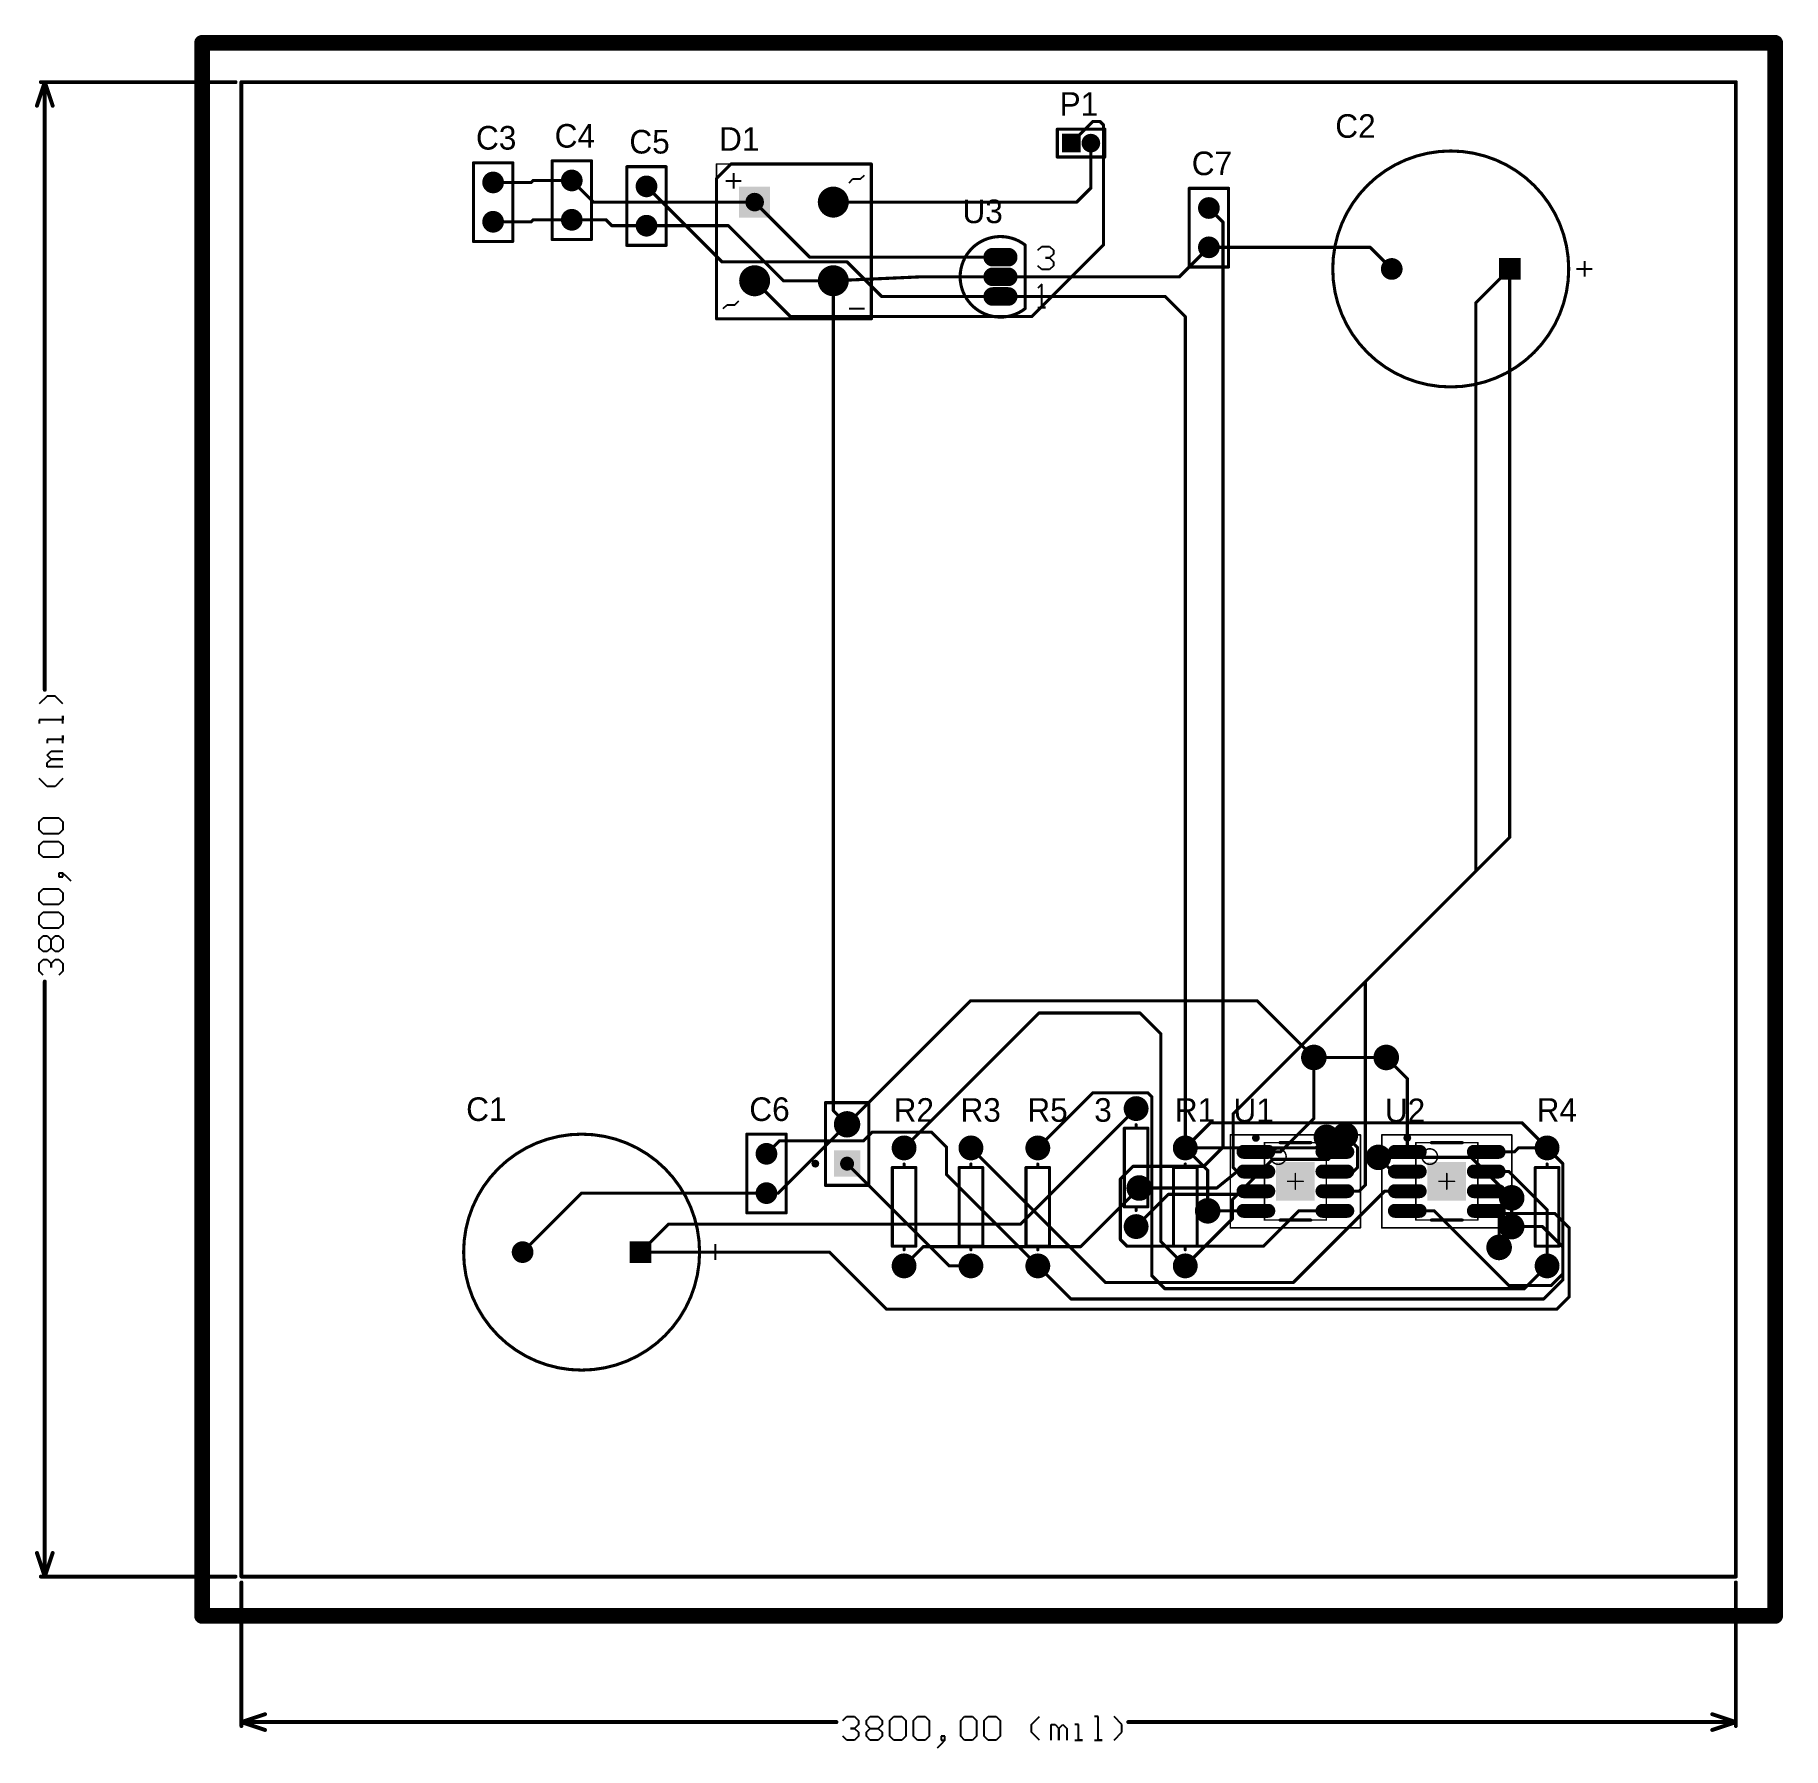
# Model space of a CAD drawing. Header units: millimetres. Extents: x 1.58 to 6.02, y 2.66 to 7.02.
import ezdxf

# ---------------------------------------------------------------- set-up
doc = ezdxf.new("R2010")
doc.units = ezdxf.units.MM
doc.header["$MEASUREMENT"] = 0
for name, color, linetype in [('BottomLayer', 5, 'Continuous'), ('BottomSolder', 6, 'Continuous'), ('InternalPlane1', 76, 'Continuous'), ('InternalPlane2', 16, 'Continuous'), ('KeepOutLayer', 6, 'Continuous'), ('Mechanical1', 6, 'Continuous'), ('Mechanical13', 56, 'Continuous'), ('Mechanical15', 56, 'Continuous'), ('MultiLayer', 9, 'Continuous'), ('PadHoleLayer', 156, 'Continuous'), ('TopLayer', 1, 'Continuous'), ('TopOverlay', 2, 'Continuous'), ('TopPaste', 8, 'Continuous'), ('TopSolder', 216, 'Continuous'), ('ViaHoleLayer', 16, 'Continuous')]:
    doc.layers.add(name, color=color, linetype=linetype)

msp = doc.modelspace()

# ---------------------------------------------------------------- texts
at = {"layer": 'TopOverlay'}
for s, p in [('P1', (4.1805, 6.8145)), ('C2', (4.8815, 6.7585)), ('C3', (2.6965, 6.7285)), ('C4', (2.8965, 6.7335)), ('C5', (3.0865, 6.7185)), ('D1', (3.3145, 6.7255)), ('C7', (4.5165, 6.6635)), ('U3', (3.9335, 6.5415)), ('C1', (2.6715, 4.2585)), ('C6', (3.3915, 4.2585)), ('R2', (3.7585, 4.2565)), ('R3', (3.9285, 4.2565)), ('R5', (4.0985, 4.2565)), ('3', (4.2685, 4.2565)), ('R1', (4.4735, 4.2565)), ('U1', (4.6225, 4.2555)), ('U2', (5.0075, 4.2555)), ('R4', (5.3935, 4.2565))]:
    msp.add_text(s, height=0.06, dxfattribs=at).set_placement(p)

# ---------------------------------------------------------------- blocks, each defined once
blk = doc.blocks.new('AXIAL_0_3_1')
at = {"layer": 'BottomLayer', "const_width": 0.0276}
for points in [[(-0.1638, 0, 1), (-0.1362, 0, 1)], [(0.1362, 0, 1), (0.1638, 0, 1)]]:
    blk.add_lwpolyline(points, format="xyb", close=True, dxfattribs=at)
at = {"layer": 'BottomSolder', "const_width": 0.0316}
for points in [[(-0.1658, 0, 1), (-0.1342, 0, 1)], [(0.1342, 0, 1), (0.1658, 0, 1)]]:
    blk.add_lwpolyline(points, format="xyb", close=True, dxfattribs=at)
at = {"layer": 'MultiLayer', "const_width": 0.0276}
for points in [[(-0.1638, 0, 1), (-0.1362, 0, 1)], [(0.1362, 0, 1), (0.1638, 0, 1)]]:
    blk.add_lwpolyline(points, format="xyb", close=True, dxfattribs=at)
at = {"layer": 'PadHoleLayer', "const_width": 0.0167}
for points in [[(-0.1584, 0, 1), (-0.1416, 0, 1)], [(0.1416, 0, 1), (0.1584, 0, 1)]]:
    blk.add_lwpolyline(points, format="xyb", close=True, dxfattribs=at)
at = {"layer": 'TopLayer', "const_width": 0.0276}
for points in [[(-0.1638, 0, 1), (-0.1362, 0, 1)], [(0.1362, 0, 1), (0.1638, 0, 1)]]:
    blk.add_lwpolyline(points, format="xyb", close=True, dxfattribs=at)
at = {"layer": 'TopOverlay', "const_width": 0.00787}
for points in [[(-0.109, 0), (-0.1, 0)], [(-0.1, 0.03), (0.1, 0.03)], [(-0.1, 0.03), (-0.1, -0.03)], [(0.1, 0.03), (0.1, 0)], [(0.1, 0), (0.1, -0.03)], [(0.1, 0), (0.109, 0)], [(-0.1, -0.03), (0.1, -0.03)]]:
    blk.add_lwpolyline(points, dxfattribs=at)
at = {"layer": 'TopOverlay', "const_width": 0.00394}
for points in [[(-0.111, 0, 1), (-0.107, 0, 1)], [(-0.102, 0.03, 1), (-0.098, 0.03, 1)], [(-0.102, 0.03, 1), (-0.098, 0.03, 1)], [(-0.102, 0, 1), (-0.098, 0, 1)], [(0.098, 0.03, 1), (0.102, 0.03, 1)], [(0.098, 0.03, 1), (0.102, 0.03, 1)], [(0.098, 0, 1), (0.102, 0, 1)], [(0.098, 0, 1), (0.102, 0, 1)], [(0.098, 0, 1), (0.102, 0, 1)], [(0.107, 0, 1), (0.111, 0, 1)], [(-0.102, -0.03, 1), (-0.098, -0.03, 1)], [(-0.102, -0.03, 1), (-0.098, -0.03, 1)], [(0.098, -0.03, 1), (0.102, -0.03, 1)], [(0.098, -0.03, 1), (0.102, -0.03, 1)]]:
    blk.add_lwpolyline(points, format="xyb", close=True, dxfattribs=at)
at = {"layer": 'TopSolder', "const_width": 0.0316}
for points in [[(-0.1658, 0, 1), (-0.1342, 0, 1)], [(0.1342, 0, 1), (0.1658, 0, 1)]]:
    blk.add_lwpolyline(points, format="xyb", close=True, dxfattribs=at)
blk = doc.blocks.new('RB7_6_15_2')
at = {"layer": 'BottomLayer', "const_width": 0.0236}
blk.add_lwpolyline([(-0.1618, 0, 1), (-0.1382, 0, 1)], format="xyb", close=True, dxfattribs=at)
at = {"layer": 'BottomLayer'}
blk.add_solid([(0.1264, -0.0236), (0.1736, -0.0236), (0.1264, 0.0236), (0.1736, 0.0236)], dxfattribs=at)
at = {"layer": 'BottomSolder', "const_width": 0.0276}
blk.add_lwpolyline([(-0.1638, 0, 1), (-0.1362, 0, 1)], format="xyb", close=True, dxfattribs=at)
at = {"layer": 'BottomSolder'}
blk.add_solid([(0.1224, -0.0276), (0.1776, -0.0276), (0.1224, 0.0276), (0.1776, 0.0276)], dxfattribs=at)
at = {"layer": 'MultiLayer', "const_width": 0.0236}
blk.add_lwpolyline([(-0.1618, 0, 1), (-0.1382, 0, 1)], format="xyb", close=True, dxfattribs=at)
at = {"layer": 'MultiLayer'}
blk.add_solid([(0.1264, -0.0236), (0.1736, -0.0236), (0.1264, 0.0236), (0.1736, 0.0236)], dxfattribs=at)
at = {"layer": 'PadHoleLayer', "const_width": 0.0138}
for points in [[(-0.1569, 0, 1), (-0.1431, 0, 1)], [(0.1431, 0, 1), (0.1569, 0, 1)]]:
    blk.add_lwpolyline(points, format="xyb", close=True, dxfattribs=at)
at = {"layer": 'TopLayer', "const_width": 0.0236}
blk.add_lwpolyline([(-0.1618, 0, 1), (-0.1382, 0, 1)], format="xyb", close=True, dxfattribs=at)
at = {"layer": 'TopLayer'}
blk.add_solid([(0.1264, -0.0236), (0.1736, -0.0236), (0.1264, 0.0236), (0.1736, 0.0236)], dxfattribs=at)
at = {"layer": 'TopOverlay'}
for p, q in [((0.3202, 0.0005), (0.3595, 0.0005)), ((0.3398, 0.0202), (0.3398, -0.0192))]:
    blk.add_line(p, q, dxfattribs=at)
for points, const_width in [([(0.3, 0, 1), (-0.3, 0, 1)], 0.00787), ([(-0.302, 0, 1), (-0.298, 0, 1)], 0.00394), ([(0.298, 0, 1), (0.302, 0, 1)], 0.00394)]:
    blk.add_lwpolyline(points, format="xyb", close=True, dxfattribs=dict(at, const_width=const_width))
at = {"layer": 'TopSolder', "const_width": 0.0276}
blk.add_lwpolyline([(-0.1638, 0, 1), (-0.1362, 0, 1)], format="xyb", close=True, dxfattribs=at)
at = {"layer": 'TopSolder'}
blk.add_solid([(0.1224, -0.0276), (0.1776, -0.0276), (0.1224, 0.0276), (0.1776, 0.0276)], dxfattribs=at)
blk = doc.blocks.new('RB7_6_15_3')
at = {"layer": 'BottomLayer', "const_width": 0.0236}
blk.add_lwpolyline([(-0.1618, 0, 1), (-0.1382, 0, 1)], format="xyb", close=True, dxfattribs=at)
at = {"layer": 'BottomLayer'}
blk.add_solid([(0.1264, -0.0236), (0.1736, -0.0236), (0.1264, 0.0236), (0.1736, 0.0236)], dxfattribs=at)
at = {"layer": 'BottomSolder', "const_width": 0.0276}
blk.add_lwpolyline([(-0.1638, 0, 1), (-0.1362, 0, 1)], format="xyb", close=True, dxfattribs=at)
at = {"layer": 'BottomSolder'}
blk.add_solid([(0.1224, -0.0276), (0.1776, -0.0276), (0.1224, 0.0276), (0.1776, 0.0276)], dxfattribs=at)
at = {"layer": 'MultiLayer', "const_width": 0.0236}
blk.add_lwpolyline([(-0.1618, 0, 1), (-0.1382, 0, 1)], format="xyb", close=True, dxfattribs=at)
at = {"layer": 'MultiLayer'}
blk.add_solid([(0.1264, -0.0236), (0.1736, -0.0236), (0.1264, 0.0236), (0.1736, 0.0236)], dxfattribs=at)
at = {"layer": 'PadHoleLayer', "const_width": 0.0138}
for points in [[(-0.1569, 0, 1), (-0.1431, 0, 1)], [(0.1431, 0, 1), (0.1569, 0, 1)]]:
    blk.add_lwpolyline(points, format="xyb", close=True, dxfattribs=at)
at = {"layer": 'TopLayer', "const_width": 0.0236}
blk.add_lwpolyline([(-0.1618, 0, 1), (-0.1382, 0, 1)], format="xyb", close=True, dxfattribs=at)
at = {"layer": 'TopLayer'}
blk.add_solid([(0.1264, -0.0236), (0.1736, -0.0236), (0.1264, 0.0236), (0.1736, 0.0236)], dxfattribs=at)
at = {"layer": 'TopOverlay'}
for p, q in [((0.3202, 0.0005), (0.3595, 0.0005)), ((0.3398, 0.0202), (0.3398, -0.0192))]:
    blk.add_line(p, q, dxfattribs=at)
for points, const_width in [([(0.3, 0, 1), (-0.3, 0, 1)], 0.00787), ([(-0.302, 0, 1), (-0.298, 0, 1)], 0.00394), ([(0.298, 0, 1), (0.302, 0, 1)], 0.00394)]:
    blk.add_lwpolyline(points, format="xyb", close=True, dxfattribs=dict(at, const_width=const_width))
at = {"layer": 'TopSolder', "const_width": 0.0276}
blk.add_lwpolyline([(-0.1638, 0, 1), (-0.1362, 0, 1)], format="xyb", close=True, dxfattribs=at)
at = {"layer": 'TopSolder'}
blk.add_solid([(0.1224, -0.0276), (0.1776, -0.0276), (0.1224, 0.0276), (0.1776, 0.0276)], dxfattribs=at)
blk = doc.blocks.new('RAD_0_1_4')
at = {"layer": 'BottomLayer', "const_width": 0.0236}
for points in [[(-0.0618, 0, 1), (-0.0382, 0, 1)], [(0.0382, 0, 1), (0.0618, 0, 1)]]:
    blk.add_lwpolyline(points, format="xyb", close=True, dxfattribs=at)
at = {"layer": 'BottomSolder', "const_width": 0.0276}
for points in [[(-0.0638, 0, 1), (-0.0362, 0, 1)], [(0.0362, 0, 1), (0.0638, 0, 1)]]:
    blk.add_lwpolyline(points, format="xyb", close=True, dxfattribs=at)
at = {"layer": 'MultiLayer', "const_width": 0.0236}
for points in [[(-0.0618, 0, 1), (-0.0382, 0, 1)], [(0.0382, 0, 1), (0.0618, 0, 1)]]:
    blk.add_lwpolyline(points, format="xyb", close=True, dxfattribs=at)
at = {"layer": 'PadHoleLayer', "const_width": 0.0138}
for points in [[(-0.0569, 0, 1), (-0.0431, 0, 1)], [(0.0431, 0, 1), (0.0569, 0, 1)]]:
    blk.add_lwpolyline(points, format="xyb", close=True, dxfattribs=at)
at = {"layer": 'TopLayer', "const_width": 0.0236}
for points in [[(-0.0618, 0, 1), (-0.0382, 0, 1)], [(0.0382, 0, 1), (0.0618, 0, 1)]]:
    blk.add_lwpolyline(points, format="xyb", close=True, dxfattribs=at)
at = {"layer": 'TopOverlay', "const_width": 0.00787}
for points in [[(-0.1, 0.05), (0.1, 0.05)], [(-0.1, 0.05), (-0.1, -0.05)], [(0.1, 0.05), (0.1, -0.05)], [(-0.1, -0.05), (0.1, -0.05)]]:
    blk.add_lwpolyline(points, dxfattribs=at)
at = {"layer": 'TopOverlay', "const_width": 0.00394}
for points in [[(-0.102, 0.05, 1), (-0.098, 0.05, 1)], [(-0.102, 0.05, 1), (-0.098, 0.05, 1)], [(0.098, 0.05, 1), (0.102, 0.05, 1)], [(0.098, 0.05, 1), (0.102, 0.05, 1)], [(-0.102, -0.05, 1), (-0.098, -0.05, 1)], [(-0.102, -0.05, 1), (-0.098, -0.05, 1)], [(0.098, -0.05, 1), (0.102, -0.05, 1)], [(0.098, -0.05, 1), (0.102, -0.05, 1)]]:
    blk.add_lwpolyline(points, format="xyb", close=True, dxfattribs=at)
at = {"layer": 'TopSolder', "const_width": 0.0276}
for points in [[(-0.0638, 0, 1), (-0.0362, 0, 1)], [(0.0362, 0, 1), (0.0638, 0, 1)]]:
    blk.add_lwpolyline(points, format="xyb", close=True, dxfattribs=at)
blk = doc.blocks.new('RAD_0_1_5')
at = {"layer": 'BottomLayer', "const_width": 0.0236}
for points in [[(-0.0618, 0, 1), (-0.0382, 0, 1)], [(0.0382, 0, 1), (0.0618, 0, 1)]]:
    blk.add_lwpolyline(points, format="xyb", close=True, dxfattribs=at)
at = {"layer": 'BottomSolder', "const_width": 0.0276}
for points in [[(-0.0638, 0, 1), (-0.0362, 0, 1)], [(0.0362, 0, 1), (0.0638, 0, 1)]]:
    blk.add_lwpolyline(points, format="xyb", close=True, dxfattribs=at)
at = {"layer": 'MultiLayer', "const_width": 0.0236}
for points in [[(-0.0618, 0, 1), (-0.0382, 0, 1)], [(0.0382, 0, 1), (0.0618, 0, 1)]]:
    blk.add_lwpolyline(points, format="xyb", close=True, dxfattribs=at)
at = {"layer": 'PadHoleLayer', "const_width": 0.0138}
for points in [[(-0.0569, 0, 1), (-0.0431, 0, 1)], [(0.0431, 0, 1), (0.0569, 0, 1)]]:
    blk.add_lwpolyline(points, format="xyb", close=True, dxfattribs=at)
at = {"layer": 'TopLayer', "const_width": 0.0236}
for points in [[(-0.0618, 0, 1), (-0.0382, 0, 1)], [(0.0382, 0, 1), (0.0618, 0, 1)]]:
    blk.add_lwpolyline(points, format="xyb", close=True, dxfattribs=at)
at = {"layer": 'TopOverlay', "const_width": 0.00787}
for points in [[(-0.1, 0.05), (0.1, 0.05)], [(-0.1, 0.05), (-0.1, -0.05)], [(0.1, 0.05), (0.1, -0.05)], [(-0.1, -0.05), (0.1, -0.05)]]:
    blk.add_lwpolyline(points, dxfattribs=at)
at = {"layer": 'TopOverlay', "const_width": 0.00394}
for points in [[(-0.102, 0.05, 1), (-0.098, 0.05, 1)], [(-0.102, 0.05, 1), (-0.098, 0.05, 1)], [(0.098, 0.05, 1), (0.102, 0.05, 1)], [(0.098, 0.05, 1), (0.102, 0.05, 1)], [(-0.102, -0.05, 1), (-0.098, -0.05, 1)], [(-0.102, -0.05, 1), (-0.098, -0.05, 1)], [(0.098, -0.05, 1), (0.102, -0.05, 1)], [(0.098, -0.05, 1), (0.102, -0.05, 1)]]:
    blk.add_lwpolyline(points, format="xyb", close=True, dxfattribs=at)
at = {"layer": 'TopSolder', "const_width": 0.0276}
for points in [[(-0.0638, 0, 1), (-0.0362, 0, 1)], [(0.0362, 0, 1), (0.0638, 0, 1)]]:
    blk.add_lwpolyline(points, format="xyb", close=True, dxfattribs=at)
blk = doc.blocks.new('RAD_0_1_6')
at = {"layer": 'BottomLayer', "const_width": 0.0236}
for points in [[(-0.0618, 0, 1), (-0.0382, 0, 1)], [(0.0382, 0, 1), (0.0618, 0, 1)]]:
    blk.add_lwpolyline(points, format="xyb", close=True, dxfattribs=at)
at = {"layer": 'BottomSolder', "const_width": 0.0276}
for points in [[(-0.0638, 0, 1), (-0.0362, 0, 1)], [(0.0362, 0, 1), (0.0638, 0, 1)]]:
    blk.add_lwpolyline(points, format="xyb", close=True, dxfattribs=at)
at = {"layer": 'MultiLayer', "const_width": 0.0236}
for points in [[(-0.0618, 0, 1), (-0.0382, 0, 1)], [(0.0382, 0, 1), (0.0618, 0, 1)]]:
    blk.add_lwpolyline(points, format="xyb", close=True, dxfattribs=at)
at = {"layer": 'PadHoleLayer', "const_width": 0.0138}
for points in [[(-0.0569, 0, 1), (-0.0431, 0, 1)], [(0.0431, 0, 1), (0.0569, 0, 1)]]:
    blk.add_lwpolyline(points, format="xyb", close=True, dxfattribs=at)
at = {"layer": 'TopLayer', "const_width": 0.0236}
for points in [[(-0.0618, 0, 1), (-0.0382, 0, 1)], [(0.0382, 0, 1), (0.0618, 0, 1)]]:
    blk.add_lwpolyline(points, format="xyb", close=True, dxfattribs=at)
at = {"layer": 'TopOverlay', "const_width": 0.00787}
for points in [[(-0.1, 0.05), (0.1, 0.05)], [(-0.1, 0.05), (-0.1, -0.05)], [(0.1, 0.05), (0.1, -0.05)], [(-0.1, -0.05), (0.1, -0.05)]]:
    blk.add_lwpolyline(points, dxfattribs=at)
at = {"layer": 'TopOverlay', "const_width": 0.00394}
for points in [[(-0.102, 0.05, 1), (-0.098, 0.05, 1)], [(-0.102, 0.05, 1), (-0.098, 0.05, 1)], [(0.098, 0.05, 1), (0.102, 0.05, 1)], [(0.098, 0.05, 1), (0.102, 0.05, 1)], [(-0.102, -0.05, 1), (-0.098, -0.05, 1)], [(-0.102, -0.05, 1), (-0.098, -0.05, 1)], [(0.098, -0.05, 1), (0.102, -0.05, 1)], [(0.098, -0.05, 1), (0.102, -0.05, 1)]]:
    blk.add_lwpolyline(points, format="xyb", close=True, dxfattribs=at)
at = {"layer": 'TopSolder', "const_width": 0.0276}
for points in [[(-0.0638, 0, 1), (-0.0362, 0, 1)], [(0.0362, 0, 1), (0.0638, 0, 1)]]:
    blk.add_lwpolyline(points, format="xyb", close=True, dxfattribs=at)
blk = doc.blocks.new('RAD_0_1_7')
at = {"layer": 'BottomLayer', "const_width": 0.0236}
for points in [[(-0.0618, 0, 1), (-0.0382, 0, 1)], [(0.0382, 0, 1), (0.0618, 0, 1)]]:
    blk.add_lwpolyline(points, format="xyb", close=True, dxfattribs=at)
at = {"layer": 'BottomSolder', "const_width": 0.0276}
for points in [[(-0.0638, 0, 1), (-0.0362, 0, 1)], [(0.0362, 0, 1), (0.0638, 0, 1)]]:
    blk.add_lwpolyline(points, format="xyb", close=True, dxfattribs=at)
at = {"layer": 'MultiLayer', "const_width": 0.0236}
for points in [[(-0.0618, 0, 1), (-0.0382, 0, 1)], [(0.0382, 0, 1), (0.0618, 0, 1)]]:
    blk.add_lwpolyline(points, format="xyb", close=True, dxfattribs=at)
at = {"layer": 'PadHoleLayer', "const_width": 0.0138}
for points in [[(-0.0569, 0, 1), (-0.0431, 0, 1)], [(0.0431, 0, 1), (0.0569, 0, 1)]]:
    blk.add_lwpolyline(points, format="xyb", close=True, dxfattribs=at)
at = {"layer": 'TopLayer', "const_width": 0.0236}
for points in [[(-0.0618, 0, 1), (-0.0382, 0, 1)], [(0.0382, 0, 1), (0.0618, 0, 1)]]:
    blk.add_lwpolyline(points, format="xyb", close=True, dxfattribs=at)
at = {"layer": 'TopOverlay', "const_width": 0.00787}
for points in [[(-0.1, 0.05), (0.1, 0.05)], [(-0.1, 0.05), (-0.1, -0.05)], [(0.1, 0.05), (0.1, -0.05)], [(-0.1, -0.05), (0.1, -0.05)]]:
    blk.add_lwpolyline(points, dxfattribs=at)
at = {"layer": 'TopOverlay', "const_width": 0.00394}
for points in [[(-0.102, 0.05, 1), (-0.098, 0.05, 1)], [(-0.102, 0.05, 1), (-0.098, 0.05, 1)], [(0.098, 0.05, 1), (0.102, 0.05, 1)], [(0.098, 0.05, 1), (0.102, 0.05, 1)], [(-0.102, -0.05, 1), (-0.098, -0.05, 1)], [(-0.102, -0.05, 1), (-0.098, -0.05, 1)], [(0.098, -0.05, 1), (0.102, -0.05, 1)], [(0.098, -0.05, 1), (0.102, -0.05, 1)]]:
    blk.add_lwpolyline(points, format="xyb", close=True, dxfattribs=at)
at = {"layer": 'TopSolder', "const_width": 0.0276}
for points in [[(-0.0638, 0, 1), (-0.0362, 0, 1)], [(0.0362, 0, 1), (0.0638, 0, 1)]]:
    blk.add_lwpolyline(points, format="xyb", close=True, dxfattribs=at)
blk = doc.blocks.new('RAD_0_1_8')
at = {"layer": 'BottomLayer', "const_width": 0.0236}
for points in [[(-0.0618, 0, 1), (-0.0382, 0, 1)], [(0.0382, 0, 1), (0.0618, 0, 1)]]:
    blk.add_lwpolyline(points, format="xyb", close=True, dxfattribs=at)
at = {"layer": 'BottomSolder', "const_width": 0.0276}
for points in [[(-0.0638, 0, 1), (-0.0362, 0, 1)], [(0.0362, 0, 1), (0.0638, 0, 1)]]:
    blk.add_lwpolyline(points, format="xyb", close=True, dxfattribs=at)
at = {"layer": 'MultiLayer', "const_width": 0.0236}
for points in [[(-0.0618, 0, 1), (-0.0382, 0, 1)], [(0.0382, 0, 1), (0.0618, 0, 1)]]:
    blk.add_lwpolyline(points, format="xyb", close=True, dxfattribs=at)
at = {"layer": 'PadHoleLayer', "const_width": 0.0138}
for points in [[(-0.0569, 0, 1), (-0.0431, 0, 1)], [(0.0431, 0, 1), (0.0569, 0, 1)]]:
    blk.add_lwpolyline(points, format="xyb", close=True, dxfattribs=at)
at = {"layer": 'TopLayer', "const_width": 0.0236}
for points in [[(-0.0618, 0, 1), (-0.0382, 0, 1)], [(0.0382, 0, 1), (0.0618, 0, 1)]]:
    blk.add_lwpolyline(points, format="xyb", close=True, dxfattribs=at)
at = {"layer": 'TopOverlay', "const_width": 0.00787}
for points in [[(-0.1, 0.05), (0.1, 0.05)], [(-0.1, 0.05), (-0.1, -0.05)], [(0.1, 0.05), (0.1, -0.05)], [(-0.1, -0.05), (0.1, -0.05)]]:
    blk.add_lwpolyline(points, dxfattribs=at)
at = {"layer": 'TopOverlay', "const_width": 0.00394}
for points in [[(-0.102, 0.05, 1), (-0.098, 0.05, 1)], [(-0.102, 0.05, 1), (-0.098, 0.05, 1)], [(0.098, 0.05, 1), (0.102, 0.05, 1)], [(0.098, 0.05, 1), (0.102, 0.05, 1)], [(-0.102, -0.05, 1), (-0.098, -0.05, 1)], [(-0.102, -0.05, 1), (-0.098, -0.05, 1)], [(0.098, -0.05, 1), (0.102, -0.05, 1)], [(0.098, -0.05, 1), (0.102, -0.05, 1)]]:
    blk.add_lwpolyline(points, format="xyb", close=True, dxfattribs=at)
at = {"layer": 'TopSolder', "const_width": 0.0276}
for points in [[(-0.0638, 0, 1), (-0.0362, 0, 1)], [(0.0362, 0, 1), (0.0638, 0, 1)]]:
    blk.add_lwpolyline(points, format="xyb", close=True, dxfattribs=at)
blk = doc.blocks.new('D_38_9')
at = {"layer": 'BottomLayer', "const_width": 0.0354}
for points in [[(0.0823, 0.1, 1), (0.1177, 0.1, 1)], [(-0.1177, -0.1, 1), (-0.0823, -0.1, 1)], [(0.0823, -0.1, 1), (0.1177, -0.1, 1)]]:
    blk.add_lwpolyline(points, format="xyb", close=True, dxfattribs=at)
at = {"layer": 'BottomLayer'}
blk.add_solid([(-0.1354, 0.0646), (-0.0646, 0.0646), (-0.1354, 0.1354), (-0.0646, 0.1354)], dxfattribs=at)
at = {"layer": 'BottomSolder', "const_width": 0.0394}
for points in [[(0.0803, 0.1, 1), (0.1197, 0.1, 1)], [(-0.1197, -0.1, 1), (-0.0803, -0.1, 1)], [(0.0803, -0.1, 1), (0.1197, -0.1, 1)]]:
    blk.add_lwpolyline(points, format="xyb", close=True, dxfattribs=at)
at = {"layer": 'BottomSolder'}
blk.add_solid([(-0.1394, 0.0606), (-0.0606, 0.0606), (-0.1394, 0.1394), (-0.0606, 0.1394)], dxfattribs=at)
at = {"layer": 'Mechanical13', "const_width": 0.00394}
for points in [[(-0.1968, -0.1968), (-0.1968, 0.1968)], [(-0.1968, 0.1968), (0.1968, 0.1968)], [(0.1968, -0.1968), (0.1968, 0.1968)], [(-0.1968, -0.1968), (0.1968, -0.1968)]]:
    blk.add_lwpolyline(points, dxfattribs=at)
at = {"layer": 'Mechanical13', "const_width": 0.00197}
for points in [[(-0.1978, 0.1968, 1), (-0.1959, 0.1968, 1)], [(-0.1978, 0.1968, 1), (-0.1959, 0.1968, 1)], [(0.1959, 0.1968, 1), (0.1978, 0.1968, 1)], [(0.1959, 0.1968, 1), (0.1978, 0.1968, 1)], [(-0.1978, -0.1968, 1), (-0.1959, -0.1968, 1)], [(-0.1978, -0.1968, 1), (-0.1959, -0.1968, 1)], [(0.1959, -0.1968, 1), (0.1978, -0.1968, 1)], [(0.1959, -0.1968, 1), (0.1978, -0.1968, 1)]]:
    blk.add_lwpolyline(points, format="xyb", close=True, dxfattribs=at)
at = {"layer": 'MultiLayer', "const_width": 0.0354}
for points in [[(0.0823, 0.1, 1), (0.1177, 0.1, 1)], [(-0.1177, -0.1, 1), (-0.0823, -0.1, 1)], [(0.0823, -0.1, 1), (0.1177, -0.1, 1)]]:
    blk.add_lwpolyline(points, format="xyb", close=True, dxfattribs=at)
at = {"layer": 'MultiLayer'}
blk.add_solid([(-0.1354, 0.0646), (-0.0646, 0.0646), (-0.1354, 0.1354), (-0.0646, 0.1354)], dxfattribs=at)
at = {"layer": 'PadHoleLayer', "const_width": 0.0236}
for points in [[(-0.1118, 0.1, 1), (-0.0882, 0.1, 1)], [(0.0882, 0.1, 1), (0.1118, 0.1, 1)], [(-0.1118, -0.1, 1), (-0.0882, -0.1, 1)], [(0.0882, -0.1, 1), (0.1118, -0.1, 1)]]:
    blk.add_lwpolyline(points, format="xyb", close=True, dxfattribs=at)
at = {"layer": 'TopLayer', "const_width": 0.0354}
for points in [[(0.0823, 0.1, 1), (0.1177, 0.1, 1)], [(-0.1177, -0.1, 1), (-0.0823, -0.1, 1)], [(0.0823, -0.1, 1), (0.1177, -0.1, 1)]]:
    blk.add_lwpolyline(points, format="xyb", close=True, dxfattribs=at)
at = {"layer": 'TopLayer'}
blk.add_solid([(-0.1354, 0.0646), (-0.0646, 0.0646), (-0.1354, 0.1354), (-0.0646, 0.1354)], dxfattribs=at)
at = {"layer": 'TopOverlay'}
for p, q in [((-0.1736, 0.1541), (-0.1343, 0.1541)), ((-0.1539, 0.1738), (-0.1539, 0.1344)), ((0.14, 0.1492), (0.1498, 0.159)), ((0.1498, 0.159), (0.1695, 0.159)), ((0.1695, 0.159), (0.1794, 0.1689)), ((-0.18, -0.1708), (-0.1702, -0.161)), ((-0.1702, -0.161), (-0.1505, -0.161)), ((-0.1505, -0.161), (-0.1406, -0.1511)), ((0.14, -0.1705), (0.1794, -0.1705))]:
    blk.add_line(p, q, dxfattribs=at)
at = {"layer": 'TopOverlay', "const_width": 0.00787}
for points in [[(-0.1968, 0.16), (-0.16, 0.1968)], [(-0.16, 0.1968), (0.1968, 0.1968)], [(0.1968, -0.1968), (0.1968, 0.1968)], [(-0.1968, -0.1968), (-0.1968, 0.16)], [(-0.1968, -0.1968), (0.1968, -0.1968)]]:
    blk.add_lwpolyline(points, dxfattribs=at)
at = {"layer": 'TopOverlay', "const_width": 0.00394}
for points in [[(-0.162, 0.1968, 1), (-0.158, 0.1968, 1)], [(-0.162, 0.1968, 1), (-0.158, 0.1968, 1)], [(0.1949, 0.1968, 1), (0.1988, 0.1968, 1)], [(0.1949, 0.1968, 1), (0.1988, 0.1968, 1)], [(-0.1988, 0.16, 1), (-0.1949, 0.16, 1)], [(-0.1988, 0.16, 1), (-0.1949, 0.16, 1)], [(-0.1988, -0.1968, 1), (-0.1949, -0.1968, 1)], [(-0.1988, -0.1968, 1), (-0.1949, -0.1968, 1)], [(0.1949, -0.1968, 1), (0.1988, -0.1968, 1)], [(0.1949, -0.1968, 1), (0.1988, -0.1968, 1)]]:
    blk.add_lwpolyline(points, format="xyb", close=True, dxfattribs=at)
at = {"layer": 'TopSolder', "const_width": 0.0394}
for points in [[(0.0803, 0.1, 1), (0.1197, 0.1, 1)], [(-0.1197, -0.1, 1), (-0.0803, -0.1, 1)], [(0.0803, -0.1, 1), (0.1197, -0.1, 1)]]:
    blk.add_lwpolyline(points, format="xyb", close=True, dxfattribs=at)
at = {"layer": 'TopSolder'}
blk.add_solid([(-0.1394, 0.0606), (-0.0606, 0.0606), (-0.1394, 0.1394), (-0.0606, 0.1394)], dxfattribs=at)
blk = doc.blocks.new('MHDR1X2_10')
at = {"layer": 'BottomLayer', "const_width": 0.0197}
blk.add_lwpolyline([(0.0402, 0, 1), (0.0598, 0, 1)], format="xyb", close=True, dxfattribs=at)
at = {"layer": 'BottomLayer'}
blk.add_solid([(-0.0197, -0.0197), (0.0197, -0.0197), (-0.0197, 0.0197), (0.0197, 0.0197)], dxfattribs=at)
at = {"layer": 'BottomSolder', "const_width": 0.0237}
blk.add_lwpolyline([(0.0382, 0, 1), (0.0618, 0, 1)], format="xyb", close=True, dxfattribs=at)
at = {"layer": 'BottomSolder'}
blk.add_solid([(-0.0237, -0.0237), (0.0237, -0.0237), (-0.0237, 0.0237), (0.0237, 0.0237)], dxfattribs=at)
at = {"layer": 'MultiLayer', "const_width": 0.0197}
blk.add_lwpolyline([(0.0402, 0, 1), (0.0598, 0, 1)], format="xyb", close=True, dxfattribs=at)
at = {"layer": 'MultiLayer'}
blk.add_solid([(-0.0197, -0.0197), (0.0197, -0.0197), (-0.0197, 0.0197), (0.0197, 0.0197)], dxfattribs=at)
at = {"layer": 'PadHoleLayer', "const_width": 0.0118}
for points in [[(-0.0059, 0, 1), (0.0059, 0, 1)], [(0.0441, 0, 1), (0.0559, 0, 1)]]:
    blk.add_lwpolyline(points, format="xyb", close=True, dxfattribs=at)
at = {"layer": 'TopLayer', "const_width": 0.0197}
blk.add_lwpolyline([(0.0402, 0, 1), (0.0598, 0, 1)], format="xyb", close=True, dxfattribs=at)
at = {"layer": 'TopLayer'}
blk.add_solid([(-0.0197, -0.0197), (0.0197, -0.0197), (-0.0197, 0.0197), (0.0197, 0.0197)], dxfattribs=at)
at = {"layer": 'TopOverlay', "const_width": 0.00787}
for points in [[(-0.0354, -0.0354), (-0.0354, 0.0354)], [(-0.0354, 0.0354), (0.0854, 0.0354)], [(0.0854, -0.0354), (0.0854, 0.0354)], [(-0.0354, -0.0354), (0.0854, -0.0354)]]:
    blk.add_lwpolyline(points, dxfattribs=at)
at = {"layer": 'TopOverlay', "const_width": 0.00394}
for points in [[(-0.0374, 0.0354, 1), (-0.0335, 0.0354, 1)], [(-0.0374, 0.0354, 1), (-0.0335, 0.0354, 1)], [(0.0835, 0.0354, 1), (0.0874, 0.0354, 1)], [(0.0835, 0.0354, 1), (0.0874, 0.0354, 1)], [(-0.0374, -0.0354, 1), (-0.0335, -0.0354, 1)], [(-0.0374, -0.0354, 1), (-0.0335, -0.0354, 1)], [(0.0835, -0.0354, 1), (0.0874, -0.0354, 1)], [(0.0835, -0.0354, 1), (0.0874, -0.0354, 1)]]:
    blk.add_lwpolyline(points, format="xyb", close=True, dxfattribs=at)
at = {"layer": 'TopSolder', "const_width": 0.0237}
blk.add_lwpolyline([(0.0382, 0, 1), (0.0618, 0, 1)], format="xyb", close=True, dxfattribs=at)
at = {"layer": 'TopSolder'}
blk.add_solid([(-0.0237, -0.0237), (0.0237, -0.0237), (-0.0237, 0.0237), (0.0237, 0.0237)], dxfattribs=at)
blk = doc.blocks.new('AXIAL_0_3_11')
at = {"layer": 'BottomLayer', "const_width": 0.0276}
for points in [[(-0.1638, 0, 1), (-0.1362, 0, 1)], [(0.1362, 0, 1), (0.1638, 0, 1)]]:
    blk.add_lwpolyline(points, format="xyb", close=True, dxfattribs=at)
at = {"layer": 'BottomSolder', "const_width": 0.0316}
for points in [[(-0.1658, 0, 1), (-0.1342, 0, 1)], [(0.1342, 0, 1), (0.1658, 0, 1)]]:
    blk.add_lwpolyline(points, format="xyb", close=True, dxfattribs=at)
at = {"layer": 'MultiLayer', "const_width": 0.0276}
for points in [[(-0.1638, 0, 1), (-0.1362, 0, 1)], [(0.1362, 0, 1), (0.1638, 0, 1)]]:
    blk.add_lwpolyline(points, format="xyb", close=True, dxfattribs=at)
at = {"layer": 'PadHoleLayer', "const_width": 0.0167}
for points in [[(-0.1584, 0, 1), (-0.1416, 0, 1)], [(0.1416, 0, 1), (0.1584, 0, 1)]]:
    blk.add_lwpolyline(points, format="xyb", close=True, dxfattribs=at)
at = {"layer": 'TopLayer', "const_width": 0.0276}
for points in [[(-0.1638, 0, 1), (-0.1362, 0, 1)], [(0.1362, 0, 1), (0.1638, 0, 1)]]:
    blk.add_lwpolyline(points, format="xyb", close=True, dxfattribs=at)
at = {"layer": 'TopOverlay', "const_width": 0.00787}
for points in [[(-0.109, 0), (-0.1, 0)], [(-0.1, 0.03), (0.1, 0.03)], [(-0.1, 0.03), (-0.1, -0.03)], [(0.1, 0.03), (0.1, 0)], [(0.1, 0), (0.1, -0.03)], [(0.1, 0), (0.109, 0)], [(-0.1, -0.03), (0.1, -0.03)]]:
    blk.add_lwpolyline(points, dxfattribs=at)
at = {"layer": 'TopOverlay', "const_width": 0.00394}
for points in [[(-0.111, 0, 1), (-0.107, 0, 1)], [(-0.102, 0.03, 1), (-0.098, 0.03, 1)], [(-0.102, 0.03, 1), (-0.098, 0.03, 1)], [(-0.102, 0, 1), (-0.098, 0, 1)], [(0.098, 0.03, 1), (0.102, 0.03, 1)], [(0.098, 0.03, 1), (0.102, 0.03, 1)], [(0.098, 0, 1), (0.102, 0, 1)], [(0.098, 0, 1), (0.102, 0, 1)], [(0.098, 0, 1), (0.102, 0, 1)], [(0.107, 0, 1), (0.111, 0, 1)], [(-0.102, -0.03, 1), (-0.098, -0.03, 1)], [(-0.102, -0.03, 1), (-0.098, -0.03, 1)], [(0.098, -0.03, 1), (0.102, -0.03, 1)], [(0.098, -0.03, 1), (0.102, -0.03, 1)]]:
    blk.add_lwpolyline(points, format="xyb", close=True, dxfattribs=at)
at = {"layer": 'TopSolder', "const_width": 0.0316}
for points in [[(-0.1658, 0, 1), (-0.1342, 0, 1)], [(0.1342, 0, 1), (0.1658, 0, 1)]]:
    blk.add_lwpolyline(points, format="xyb", close=True, dxfattribs=at)
blk = doc.blocks.new('AXIAL_0_3_12')
at = {"layer": 'BottomLayer', "const_width": 0.0276}
for points in [[(-0.1638, 0, 1), (-0.1362, 0, 1)], [(0.1362, 0, 1), (0.1638, 0, 1)]]:
    blk.add_lwpolyline(points, format="xyb", close=True, dxfattribs=at)
at = {"layer": 'BottomSolder', "const_width": 0.0316}
for points in [[(-0.1658, 0, 1), (-0.1342, 0, 1)], [(0.1342, 0, 1), (0.1658, 0, 1)]]:
    blk.add_lwpolyline(points, format="xyb", close=True, dxfattribs=at)
at = {"layer": 'MultiLayer', "const_width": 0.0276}
for points in [[(-0.1638, 0, 1), (-0.1362, 0, 1)], [(0.1362, 0, 1), (0.1638, 0, 1)]]:
    blk.add_lwpolyline(points, format="xyb", close=True, dxfattribs=at)
at = {"layer": 'PadHoleLayer', "const_width": 0.0167}
for points in [[(-0.1584, 0, 1), (-0.1416, 0, 1)], [(0.1416, 0, 1), (0.1584, 0, 1)]]:
    blk.add_lwpolyline(points, format="xyb", close=True, dxfattribs=at)
at = {"layer": 'TopLayer', "const_width": 0.0276}
for points in [[(-0.1638, 0, 1), (-0.1362, 0, 1)], [(0.1362, 0, 1), (0.1638, 0, 1)]]:
    blk.add_lwpolyline(points, format="xyb", close=True, dxfattribs=at)
at = {"layer": 'TopOverlay', "const_width": 0.00787}
for points in [[(-0.109, 0), (-0.1, 0)], [(-0.1, 0.03), (0.1, 0.03)], [(-0.1, 0.03), (-0.1, -0.03)], [(0.1, 0.03), (0.1, 0)], [(0.1, 0), (0.1, -0.03)], [(0.1, 0), (0.109, 0)], [(-0.1, -0.03), (0.1, -0.03)]]:
    blk.add_lwpolyline(points, dxfattribs=at)
at = {"layer": 'TopOverlay', "const_width": 0.00394}
for points in [[(-0.111, 0, 1), (-0.107, 0, 1)], [(-0.102, 0.03, 1), (-0.098, 0.03, 1)], [(-0.102, 0.03, 1), (-0.098, 0.03, 1)], [(-0.102, 0, 1), (-0.098, 0, 1)], [(0.098, 0.03, 1), (0.102, 0.03, 1)], [(0.098, 0.03, 1), (0.102, 0.03, 1)], [(0.098, 0, 1), (0.102, 0, 1)], [(0.098, 0, 1), (0.102, 0, 1)], [(0.098, 0, 1), (0.102, 0, 1)], [(0.107, 0, 1), (0.111, 0, 1)], [(-0.102, -0.03, 1), (-0.098, -0.03, 1)], [(-0.102, -0.03, 1), (-0.098, -0.03, 1)], [(0.098, -0.03, 1), (0.102, -0.03, 1)], [(0.098, -0.03, 1), (0.102, -0.03, 1)]]:
    blk.add_lwpolyline(points, format="xyb", close=True, dxfattribs=at)
at = {"layer": 'TopSolder', "const_width": 0.0316}
for points in [[(-0.1658, 0, 1), (-0.1342, 0, 1)], [(0.1342, 0, 1), (0.1658, 0, 1)]]:
    blk.add_lwpolyline(points, format="xyb", close=True, dxfattribs=at)
blk = doc.blocks.new('AXIAL_0_3_13')
at = {"layer": 'BottomLayer', "const_width": 0.0276}
for points in [[(-0.1638, 0, 1), (-0.1362, 0, 1)], [(0.1362, 0, 1), (0.1638, 0, 1)]]:
    blk.add_lwpolyline(points, format="xyb", close=True, dxfattribs=at)
at = {"layer": 'BottomSolder', "const_width": 0.0316}
for points in [[(-0.1658, 0, 1), (-0.1342, 0, 1)], [(0.1342, 0, 1), (0.1658, 0, 1)]]:
    blk.add_lwpolyline(points, format="xyb", close=True, dxfattribs=at)
at = {"layer": 'MultiLayer', "const_width": 0.0276}
for points in [[(-0.1638, 0, 1), (-0.1362, 0, 1)], [(0.1362, 0, 1), (0.1638, 0, 1)]]:
    blk.add_lwpolyline(points, format="xyb", close=True, dxfattribs=at)
at = {"layer": 'PadHoleLayer', "const_width": 0.0167}
for points in [[(-0.1584, 0, 1), (-0.1416, 0, 1)], [(0.1416, 0, 1), (0.1584, 0, 1)]]:
    blk.add_lwpolyline(points, format="xyb", close=True, dxfattribs=at)
at = {"layer": 'TopLayer', "const_width": 0.0276}
for points in [[(-0.1638, 0, 1), (-0.1362, 0, 1)], [(0.1362, 0, 1), (0.1638, 0, 1)]]:
    blk.add_lwpolyline(points, format="xyb", close=True, dxfattribs=at)
at = {"layer": 'TopOverlay', "const_width": 0.00787}
for points in [[(-0.109, 0), (-0.1, 0)], [(-0.1, 0.03), (0.1, 0.03)], [(-0.1, 0.03), (-0.1, -0.03)], [(0.1, 0.03), (0.1, 0)], [(0.1, 0), (0.1, -0.03)], [(0.1, 0), (0.109, 0)], [(-0.1, -0.03), (0.1, -0.03)]]:
    blk.add_lwpolyline(points, dxfattribs=at)
at = {"layer": 'TopOverlay', "const_width": 0.00394}
for points in [[(-0.111, 0, 1), (-0.107, 0, 1)], [(-0.102, 0.03, 1), (-0.098, 0.03, 1)], [(-0.102, 0.03, 1), (-0.098, 0.03, 1)], [(-0.102, 0, 1), (-0.098, 0, 1)], [(0.098, 0.03, 1), (0.102, 0.03, 1)], [(0.098, 0.03, 1), (0.102, 0.03, 1)], [(0.098, 0, 1), (0.102, 0, 1)], [(0.098, 0, 1), (0.102, 0, 1)], [(0.098, 0, 1), (0.102, 0, 1)], [(0.107, 0, 1), (0.111, 0, 1)], [(-0.102, -0.03, 1), (-0.098, -0.03, 1)], [(-0.102, -0.03, 1), (-0.098, -0.03, 1)], [(0.098, -0.03, 1), (0.102, -0.03, 1)], [(0.098, -0.03, 1), (0.102, -0.03, 1)]]:
    blk.add_lwpolyline(points, format="xyb", close=True, dxfattribs=at)
at = {"layer": 'TopSolder', "const_width": 0.0316}
for points in [[(-0.1658, 0, 1), (-0.1342, 0, 1)], [(0.1342, 0, 1), (0.1658, 0, 1)]]:
    blk.add_lwpolyline(points, format="xyb", close=True, dxfattribs=at)
blk = doc.blocks.new('AXIAL_0_3_14')
at = {"layer": 'BottomLayer', "const_width": 0.0276}
for points in [[(-0.1638, 0, 1), (-0.1362, 0, 1)], [(0.1362, 0, 1), (0.1638, 0, 1)]]:
    blk.add_lwpolyline(points, format="xyb", close=True, dxfattribs=at)
at = {"layer": 'BottomSolder', "const_width": 0.0316}
for points in [[(-0.1658, 0, 1), (-0.1342, 0, 1)], [(0.1342, 0, 1), (0.1658, 0, 1)]]:
    blk.add_lwpolyline(points, format="xyb", close=True, dxfattribs=at)
at = {"layer": 'MultiLayer', "const_width": 0.0276}
for points in [[(-0.1638, 0, 1), (-0.1362, 0, 1)], [(0.1362, 0, 1), (0.1638, 0, 1)]]:
    blk.add_lwpolyline(points, format="xyb", close=True, dxfattribs=at)
at = {"layer": 'PadHoleLayer', "const_width": 0.0167}
for points in [[(-0.1584, 0, 1), (-0.1416, 0, 1)], [(0.1416, 0, 1), (0.1584, 0, 1)]]:
    blk.add_lwpolyline(points, format="xyb", close=True, dxfattribs=at)
at = {"layer": 'TopLayer', "const_width": 0.0276}
for points in [[(-0.1638, 0, 1), (-0.1362, 0, 1)], [(0.1362, 0, 1), (0.1638, 0, 1)]]:
    blk.add_lwpolyline(points, format="xyb", close=True, dxfattribs=at)
at = {"layer": 'TopOverlay', "const_width": 0.00787}
for points in [[(-0.109, 0), (-0.1, 0)], [(-0.1, 0.03), (0.1, 0.03)], [(-0.1, 0.03), (-0.1, -0.03)], [(0.1, 0.03), (0.1, 0)], [(0.1, 0), (0.1, -0.03)], [(0.1, 0), (0.109, 0)], [(-0.1, -0.03), (0.1, -0.03)]]:
    blk.add_lwpolyline(points, dxfattribs=at)
at = {"layer": 'TopOverlay', "const_width": 0.00394}
for points in [[(-0.111, 0, 1), (-0.107, 0, 1)], [(-0.102, 0.03, 1), (-0.098, 0.03, 1)], [(-0.102, 0.03, 1), (-0.098, 0.03, 1)], [(-0.102, 0, 1), (-0.098, 0, 1)], [(0.098, 0.03, 1), (0.102, 0.03, 1)], [(0.098, 0.03, 1), (0.102, 0.03, 1)], [(0.098, 0, 1), (0.102, 0, 1)], [(0.098, 0, 1), (0.102, 0, 1)], [(0.098, 0, 1), (0.102, 0, 1)], [(0.107, 0, 1), (0.111, 0, 1)], [(-0.102, -0.03, 1), (-0.098, -0.03, 1)], [(-0.102, -0.03, 1), (-0.098, -0.03, 1)], [(0.098, -0.03, 1), (0.102, -0.03, 1)], [(0.098, -0.03, 1), (0.102, -0.03, 1)]]:
    blk.add_lwpolyline(points, format="xyb", close=True, dxfattribs=at)
at = {"layer": 'TopSolder', "const_width": 0.0316}
for points in [[(-0.1658, 0, 1), (-0.1342, 0, 1)], [(0.1342, 0, 1), (0.1658, 0, 1)]]:
    blk.add_lwpolyline(points, format="xyb", close=True, dxfattribs=at)
blk = doc.blocks.new('AXIAL_0_3_15')
at = {"layer": 'BottomLayer', "const_width": 0.0276}
for points in [[(-0.1638, 0, 1), (-0.1362, 0, 1)], [(0.1362, 0, 1), (0.1638, 0, 1)]]:
    blk.add_lwpolyline(points, format="xyb", close=True, dxfattribs=at)
at = {"layer": 'BottomSolder', "const_width": 0.0316}
for points in [[(-0.1658, 0, 1), (-0.1342, 0, 1)], [(0.1342, 0, 1), (0.1658, 0, 1)]]:
    blk.add_lwpolyline(points, format="xyb", close=True, dxfattribs=at)
at = {"layer": 'MultiLayer', "const_width": 0.0276}
for points in [[(-0.1638, 0, 1), (-0.1362, 0, 1)], [(0.1362, 0, 1), (0.1638, 0, 1)]]:
    blk.add_lwpolyline(points, format="xyb", close=True, dxfattribs=at)
at = {"layer": 'PadHoleLayer', "const_width": 0.0167}
for points in [[(-0.1584, 0, 1), (-0.1416, 0, 1)], [(0.1416, 0, 1), (0.1584, 0, 1)]]:
    blk.add_lwpolyline(points, format="xyb", close=True, dxfattribs=at)
at = {"layer": 'TopLayer', "const_width": 0.0276}
for points in [[(-0.1638, 0, 1), (-0.1362, 0, 1)], [(0.1362, 0, 1), (0.1638, 0, 1)]]:
    blk.add_lwpolyline(points, format="xyb", close=True, dxfattribs=at)
at = {"layer": 'TopOverlay', "const_width": 0.00787}
for points in [[(-0.109, 0), (-0.1, 0)], [(-0.1, 0.03), (0.1, 0.03)], [(-0.1, 0.03), (-0.1, -0.03)], [(0.1, 0.03), (0.1, 0)], [(0.1, 0), (0.1, -0.03)], [(0.1, 0), (0.109, 0)], [(-0.1, -0.03), (0.1, -0.03)]]:
    blk.add_lwpolyline(points, dxfattribs=at)
at = {"layer": 'TopOverlay', "const_width": 0.00394}
for points in [[(-0.111, 0, 1), (-0.107, 0, 1)], [(-0.102, 0.03, 1), (-0.098, 0.03, 1)], [(-0.102, 0.03, 1), (-0.098, 0.03, 1)], [(-0.102, 0, 1), (-0.098, 0, 1)], [(0.098, 0.03, 1), (0.102, 0.03, 1)], [(0.098, 0.03, 1), (0.102, 0.03, 1)], [(0.098, 0, 1), (0.102, 0, 1)], [(0.098, 0, 1), (0.102, 0, 1)], [(0.098, 0, 1), (0.102, 0, 1)], [(0.107, 0, 1), (0.111, 0, 1)], [(-0.102, -0.03, 1), (-0.098, -0.03, 1)], [(-0.102, -0.03, 1), (-0.098, -0.03, 1)], [(0.098, -0.03, 1), (0.102, -0.03, 1)], [(0.098, -0.03, 1), (0.102, -0.03, 1)]]:
    blk.add_lwpolyline(points, format="xyb", close=True, dxfattribs=at)
at = {"layer": 'TopSolder', "const_width": 0.0316}
for points in [[(-0.1658, 0, 1), (-0.1342, 0, 1)], [(0.1342, 0, 1), (0.1658, 0, 1)]]:
    blk.add_lwpolyline(points, format="xyb", close=True, dxfattribs=at)
blk = doc.blocks.new('PIN2_16')
at = {"layer": 'BottomLayer', "const_width": 0.0295}
blk.add_lwpolyline([(0.0852, 0, 1), (0.1148, 0, 1)], format="xyb", close=True, dxfattribs=at)
at = {"layer": 'BottomLayer'}
blk.add_solid([(-0.0295, -0.0295), (0.0295, -0.0295), (-0.0295, 0.0295), (0.0295, 0.0295)], dxfattribs=at)
at = {"layer": 'BottomSolder', "const_width": 0.0335}
blk.add_lwpolyline([(0.0832, 0, 1), (0.1168, 0, 1)], format="xyb", close=True, dxfattribs=at)
at = {"layer": 'BottomSolder'}
blk.add_solid([(-0.0335, -0.0335), (0.0335, -0.0335), (-0.0335, 0.0335), (0.0335, 0.0335)], dxfattribs=at)
at = {"layer": 'MultiLayer', "const_width": 0.0295}
blk.add_lwpolyline([(0.0852, 0, 1), (0.1148, 0, 1)], format="xyb", close=True, dxfattribs=at)
at = {"layer": 'MultiLayer'}
blk.add_solid([(-0.0295, -0.0295), (0.0295, -0.0295), (-0.0295, 0.0295), (0.0295, 0.0295)], dxfattribs=at)
at = {"layer": 'PadHoleLayer', "const_width": 0.0177}
for points in [[(-0.0089, 0, 1), (0.0089, 0, 1)], [(0.0911, 0, 1), (0.1089, 0, 1)]]:
    blk.add_lwpolyline(points, format="xyb", close=True, dxfattribs=at)
at = {"layer": 'TopLayer', "const_width": 0.0295}
blk.add_lwpolyline([(0.0852, 0, 1), (0.1148, 0, 1)], format="xyb", close=True, dxfattribs=at)
at = {"layer": 'TopLayer'}
blk.add_solid([(-0.0295, -0.0295), (0.0295, -0.0295), (-0.0295, 0.0295), (0.0295, 0.0295)], dxfattribs=at)
at = {"layer": 'TopOverlay'}
for points, const_width in [([(0.0049, 0.0807, 1), (-0.0049, 0.0807, 1)], 0.00984), ([(-0.0571, 0.0551, 1), (-0.0531, 0.0551, 1)], 0.00394), ([(-0.0571, 0.0551, 1), (-0.0531, 0.0551, 1)], 0.00394), ([(-0.0074, 0.0807, 1), (-0.0025, 0.0807, 1)], 0.00492), ([(0.0025, 0.0807, 1), (0.0074, 0.0807, 1)], 0.00492), ([(0.1531, 0.0551, 1), (0.1571, 0.0551, 1)], 0.00394), ([(0.1531, 0.0551, 1), (0.1571, 0.0551, 1)], 0.00394), ([(-0.0571, -0.0551, 1), (-0.0531, -0.0551, 1)], 0.00394), ([(-0.0571, -0.0551, 1), (-0.0531, -0.0551, 1)], 0.00394), ([(0.1531, -0.0551, 1), (0.1571, -0.0551, 1)], 0.00394), ([(0.1531, -0.0551, 1), (0.1571, -0.0551, 1)], 0.00394)]:
    blk.add_lwpolyline(points, format="xyb", close=True, dxfattribs=dict(at, const_width=const_width))
at = {"layer": 'TopOverlay', "const_width": 0.00787}
for points in [[(-0.0551, 0.0551), (0.1551, 0.0551)], [(-0.0551, 0.0551), (-0.0551, -0.0551)], [(0.1551, 0.0551), (0.1551, -0.0551)], [(-0.0551, -0.0551), (0.1551, -0.0551)]]:
    blk.add_lwpolyline(points, dxfattribs=at)
at = {"layer": 'TopSolder', "const_width": 0.0335}
blk.add_lwpolyline([(0.0832, 0, 1), (0.1168, 0, 1)], format="xyb", close=True, dxfattribs=at)
at = {"layer": 'TopSolder'}
blk.add_solid([(-0.0335, -0.0335), (0.0335, -0.0335), (-0.0335, 0.0335), (0.0335, 0.0335)], dxfattribs=at)
blk = doc.blocks.new('MRA08A_M_17')
at = {"layer": 'Mechanical13', "const_width": 0.00394}
for points in [[(-0.0787, 0.0984), (0.0787, 0.0984)], [(-0.0787, -0.0984), (-0.0787, 0.0984)], [(0.0787, -0.0984), (0.0787, 0.0984)], [(-0.0787, -0.0984), (0.0787, -0.0984)]]:
    blk.add_lwpolyline(points, dxfattribs=at)
at = {"layer": 'Mechanical13'}
for points, const_width in [([(-0.0797, 0.0984, 1), (-0.0778, 0.0984, 1)], 0.00197), ([(-0.0797, 0.0984, 1), (-0.0778, 0.0984, 1)], 0.00197), ([(0.0778, 0.0984, 1), (0.0797, 0.0984, 1)], 0.00197), ([(0.0778, 0.0984, 1), (0.0797, 0.0984, 1)], 0.00197), ([(-0.0236, 0.063, 1), (-0.063, 0.063, 1)], 0.00394), ([(-0.064, 0.063, 1), (-0.062, 0.063, 1)], 0.00197), ([(-0.0246, 0.063, 1), (-0.0226, 0.063, 1)], 0.00197), ([(-0.0797, -0.0984, 1), (-0.0778, -0.0984, 1)], 0.00197), ([(-0.0797, -0.0984, 1), (-0.0778, -0.0984, 1)], 0.00197), ([(0.0778, -0.0984, 1), (0.0797, -0.0984, 1)], 0.00197), ([(0.0778, -0.0984, 1), (0.0797, -0.0984, 1)], 0.00197)]:
    blk.add_lwpolyline(points, format="xyb", close=True, dxfattribs=dict(at, const_width=const_width))
at = {"layer": 'Mechanical15', "const_width": 0.00394}
for points in [[(-0.1654, 0.1181), (0.1654, 0.1181)], [(-0.1654, -0.1181), (-0.1654, 0.1181)], [(0.1654, -0.1181), (0.1654, 0.1181)], [(-0.0197, 0), (0.0197, 0)], [(-0.0197, 0), (0.0197, 0)], [(0, -0.0197), (0, 0.0197)], [(0, -0.0197), (0, 0.0197)], [(-0.1654, -0.1181), (0.1654, -0.1181)]]:
    blk.add_lwpolyline(points, dxfattribs=at)
at = {"layer": 'Mechanical15', "const_width": 0.00197}
for points in [[(-0.1663, 0.1181, 1), (-0.1644, 0.1181, 1)], [(-0.1663, 0.1181, 1), (-0.1644, 0.1181, 1)], [(0.1644, 0.1181, 1), (0.1663, 0.1181, 1)], [(0.1644, 0.1181, 1), (0.1663, 0.1181, 1)], [(-0.0207, 0, 1), (-0.0187, 0, 1)], [(-0.0207, 0, 1), (-0.0187, 0, 1)], [(-0.001, 0.0197, 1), (0.001, 0.0197, 1)], [(-0.001, 0.0197, 1), (0.001, 0.0197, 1)], [(0.0187, 0, 1), (0.0207, 0, 1)], [(0.0187, 0, 1), (0.0207, 0, 1)], [(-0.001, -0.0197, 1), (0.001, -0.0197, 1)], [(-0.001, -0.0197, 1), (0.001, -0.0197, 1)], [(-0.1663, -0.1181, 1), (-0.1644, -0.1181, 1)], [(-0.1663, -0.1181, 1), (-0.1644, -0.1181, 1)], [(0.1644, -0.1181, 1), (0.1663, -0.1181, 1)], [(0.1644, -0.1181, 1), (0.1663, -0.1181, 1)]]:
    blk.add_lwpolyline(points, format="xyb", close=True, dxfattribs=at)
at = {"layer": 'TopLayer', "const_width": 0.0276}
for points in [[(-0.1319, 0.075), (-0.0689, 0.075)], [(0.0689, 0.075), (0.1319, 0.075)], [(-0.1319, 0.025), (-0.0689, 0.025)], [(0.0689, 0.025), (0.1319, 0.025)], [(-0.1319, -0.025), (-0.0689, -0.025)], [(0.0689, -0.025), (0.1319, -0.025)], [(-0.1319, -0.075), (-0.0689, -0.075)], [(0.0689, -0.075), (0.1319, -0.075)]]:
    blk.add_lwpolyline(points, dxfattribs=at)
at = {"layer": 'TopLayer', "const_width": 0.0138}
for points in [[(-0.1388, 0.075, 1), (-0.125, 0.075, 1)], [(-0.0758, 0.075, 1), (-0.062, 0.075, 1)], [(0.062, 0.075, 1), (0.0758, 0.075, 1)], [(0.125, 0.075, 1), (0.1388, 0.075, 1)], [(-0.1388, 0.025, 1), (-0.125, 0.025, 1)], [(-0.0758, 0.025, 1), (-0.062, 0.025, 1)], [(0.062, 0.025, 1), (0.0758, 0.025, 1)], [(0.125, 0.025, 1), (0.1388, 0.025, 1)], [(-0.1388, -0.025, 1), (-0.125, -0.025, 1)], [(-0.0758, -0.025, 1), (-0.062, -0.025, 1)], [(0.062, -0.025, 1), (0.0758, -0.025, 1)], [(0.125, -0.025, 1), (0.1388, -0.025, 1)], [(-0.1388, -0.075, 1), (-0.125, -0.075, 1)], [(-0.0758, -0.075, 1), (-0.062, -0.075, 1)], [(0.062, -0.075, 1), (0.0758, -0.075, 1)], [(0.125, -0.075, 1), (0.1388, -0.075, 1)]]:
    blk.add_lwpolyline(points, format="xyb", close=True, dxfattribs=at)
at = {"layer": 'TopLayer'}
blk.add_solid([(-0.0451, -0.0451), (0.0451, -0.0451), (-0.0451, 0.0451), (0.0451, 0.0451)], dxfattribs=at)
at = {"layer": 'TopOverlay'}
for points, const_width in [([(-0.0955, 0.1104, 1), (-0.1053, 0.1104, 1)], 0.00984), ([(-0.1078, 0.1104, 1), (-0.1029, 0.1104, 1)], 0.00492), ([(-0.0979, 0.1104, 1), (-0.093, 0.1104, 1)], 0.00492), ([(-0.0413, 0.0984, 1), (-0.0374, 0.0984, 1)], 0.00394), ([(-0.0413, 0.0984, 1), (-0.0374, 0.0984, 1)], 0.00394), ([(0.0374, 0.0984, 1), (0.0413, 0.0984, 1)], 0.00394), ([(0.0374, 0.0984, 1), (0.0413, 0.0984, 1)], 0.00394), ([(-0.0413, -0.0984, 1), (-0.0374, -0.0984, 1)], 0.00394), ([(0.0374, -0.0984, 1), (0.0413, -0.0984, 1)], 0.00394)]:
    blk.add_lwpolyline(points, format="xyb", close=True, dxfattribs=dict(at, const_width=const_width))
at = {"layer": 'TopOverlay', "const_width": 0.00787}
for points in [[(-0.0394, 0.0984), (0.0394, 0.0984)], [(-0.0394, 0.0984), (0.0394, 0.0984)], [(-0.0394, -0.0984), (0.0394, -0.0984)]]:
    blk.add_lwpolyline(points, dxfattribs=at)
at = {"layer": 'TopPaste', "const_width": 0.0276}
for points in [[(-0.1319, 0.075), (-0.0689, 0.075)], [(0.0689, 0.075), (0.1319, 0.075)], [(-0.1319, 0.025), (-0.0689, 0.025)], [(0.0689, 0.025), (0.1319, 0.025)], [(-0.1319, -0.025), (-0.0689, -0.025)], [(0.0689, -0.025), (0.1319, -0.025)], [(-0.1319, -0.075), (-0.0689, -0.075)], [(0.0689, -0.075), (0.1319, -0.075)]]:
    blk.add_lwpolyline(points, dxfattribs=at)
at = {"layer": 'TopPaste', "const_width": 0.0138}
for points in [[(-0.1388, 0.075, 1), (-0.125, 0.075, 1)], [(-0.0758, 0.075, 1), (-0.062, 0.075, 1)], [(0.062, 0.075, 1), (0.0758, 0.075, 1)], [(0.125, 0.075, 1), (0.1388, 0.075, 1)], [(-0.1388, 0.025, 1), (-0.125, 0.025, 1)], [(-0.0758, 0.025, 1), (-0.062, 0.025, 1)], [(0.062, 0.025, 1), (0.0758, 0.025, 1)], [(0.125, 0.025, 1), (0.1388, 0.025, 1)], [(-0.1388, -0.025, 1), (-0.125, -0.025, 1)], [(-0.0758, -0.025, 1), (-0.062, -0.025, 1)], [(0.062, -0.025, 1), (0.0758, -0.025, 1)], [(0.125, -0.025, 1), (0.1388, -0.025, 1)], [(-0.1388, -0.075, 1), (-0.125, -0.075, 1)], [(-0.0758, -0.075, 1), (-0.062, -0.075, 1)], [(0.062, -0.075, 1), (0.0758, -0.075, 1)], [(0.125, -0.075, 1), (0.1388, -0.075, 1)]]:
    blk.add_lwpolyline(points, format="xyb", close=True, dxfattribs=at)
at = {"layer": 'TopPaste'}
blk.add_solid([(-0.0451, -0.0451), (0.0451, -0.0451), (-0.0451, 0.0451), (0.0451, 0.0451)], dxfattribs=at)
at = {"layer": 'TopSolder', "const_width": 0.0356}
for points in [[(-0.1319, 0.075), (-0.0689, 0.075)], [(0.0689, 0.075), (0.1319, 0.075)], [(-0.1319, 0.025), (-0.0689, 0.025)], [(0.0689, 0.025), (0.1319, 0.025)], [(-0.1319, -0.025), (-0.0689, -0.025)], [(0.0689, -0.025), (0.1319, -0.025)], [(-0.1319, -0.075), (-0.0689, -0.075)], [(0.0689, -0.075), (0.1319, -0.075)]]:
    blk.add_lwpolyline(points, dxfattribs=at)
at = {"layer": 'TopSolder', "const_width": 0.0178}
for points in [[(-0.1408, 0.075, 1), (-0.123, 0.075, 1)], [(-0.0778, 0.075, 1), (-0.06, 0.075, 1)], [(0.06, 0.075, 1), (0.0778, 0.075, 1)], [(0.123, 0.075, 1), (0.1408, 0.075, 1)], [(-0.1408, 0.025, 1), (-0.123, 0.025, 1)], [(-0.0778, 0.025, 1), (-0.06, 0.025, 1)], [(0.06, 0.025, 1), (0.0778, 0.025, 1)], [(0.123, 0.025, 1), (0.1408, 0.025, 1)], [(-0.1408, -0.025, 1), (-0.123, -0.025, 1)], [(-0.0778, -0.025, 1), (-0.06, -0.025, 1)], [(0.06, -0.025, 1), (0.0778, -0.025, 1)], [(0.123, -0.025, 1), (0.1408, -0.025, 1)], [(-0.1408, -0.075, 1), (-0.123, -0.075, 1)], [(-0.0778, -0.075, 1), (-0.06, -0.075, 1)], [(0.06, -0.075, 1), (0.0778, -0.075, 1)], [(0.123, -0.075, 1), (0.1408, -0.075, 1)]]:
    blk.add_lwpolyline(points, format="xyb", close=True, dxfattribs=at)
at = {"layer": 'TopSolder'}
blk.add_solid([(-0.0491, -0.0491), (0.0491, -0.0491), (-0.0491, 0.0491), (0.0491, 0.0491)], dxfattribs=at)
blk = doc.blocks.new('MRA08A_M_18')
at = {"layer": 'Mechanical13', "const_width": 0.00394}
for points in [[(-0.0787, 0.0984), (0.0787, 0.0984)], [(-0.0787, -0.0984), (-0.0787, 0.0984)], [(0.0787, -0.0984), (0.0787, 0.0984)], [(-0.0787, -0.0984), (0.0787, -0.0984)]]:
    blk.add_lwpolyline(points, dxfattribs=at)
at = {"layer": 'Mechanical13'}
for points, const_width in [([(-0.0797, 0.0984, 1), (-0.0778, 0.0984, 1)], 0.00197), ([(-0.0797, 0.0984, 1), (-0.0778, 0.0984, 1)], 0.00197), ([(0.0778, 0.0984, 1), (0.0797, 0.0984, 1)], 0.00197), ([(0.0778, 0.0984, 1), (0.0797, 0.0984, 1)], 0.00197), ([(-0.0236, 0.063, 1), (-0.063, 0.063, 1)], 0.00394), ([(-0.064, 0.063, 1), (-0.062, 0.063, 1)], 0.00197), ([(-0.0246, 0.063, 1), (-0.0226, 0.063, 1)], 0.00197), ([(-0.0797, -0.0984, 1), (-0.0778, -0.0984, 1)], 0.00197), ([(-0.0797, -0.0984, 1), (-0.0778, -0.0984, 1)], 0.00197), ([(0.0778, -0.0984, 1), (0.0797, -0.0984, 1)], 0.00197), ([(0.0778, -0.0984, 1), (0.0797, -0.0984, 1)], 0.00197)]:
    blk.add_lwpolyline(points, format="xyb", close=True, dxfattribs=dict(at, const_width=const_width))
at = {"layer": 'Mechanical15', "const_width": 0.00394}
for points in [[(-0.1654, 0.1181), (0.1654, 0.1181)], [(-0.1654, -0.1181), (-0.1654, 0.1181)], [(0.1654, -0.1181), (0.1654, 0.1181)], [(-0.0197, 0), (0.0197, 0)], [(-0.0197, 0), (0.0197, 0)], [(0, -0.0197), (0, 0.0197)], [(0, -0.0197), (0, 0.0197)], [(-0.1654, -0.1181), (0.1654, -0.1181)]]:
    blk.add_lwpolyline(points, dxfattribs=at)
at = {"layer": 'Mechanical15', "const_width": 0.00197}
for points in [[(-0.1663, 0.1181, 1), (-0.1644, 0.1181, 1)], [(-0.1663, 0.1181, 1), (-0.1644, 0.1181, 1)], [(0.1644, 0.1181, 1), (0.1663, 0.1181, 1)], [(0.1644, 0.1181, 1), (0.1663, 0.1181, 1)], [(-0.0207, 0, 1), (-0.0187, 0, 1)], [(-0.0207, 0, 1), (-0.0187, 0, 1)], [(-0.001, 0.0197, 1), (0.001, 0.0197, 1)], [(-0.001, 0.0197, 1), (0.001, 0.0197, 1)], [(0.0187, 0, 1), (0.0207, 0, 1)], [(0.0187, 0, 1), (0.0207, 0, 1)], [(-0.001, -0.0197, 1), (0.001, -0.0197, 1)], [(-0.001, -0.0197, 1), (0.001, -0.0197, 1)], [(-0.1663, -0.1181, 1), (-0.1644, -0.1181, 1)], [(-0.1663, -0.1181, 1), (-0.1644, -0.1181, 1)], [(0.1644, -0.1181, 1), (0.1663, -0.1181, 1)], [(0.1644, -0.1181, 1), (0.1663, -0.1181, 1)]]:
    blk.add_lwpolyline(points, format="xyb", close=True, dxfattribs=at)
at = {"layer": 'TopLayer', "const_width": 0.0276}
for points in [[(-0.1319, 0.075), (-0.0689, 0.075)], [(0.0689, 0.075), (0.1319, 0.075)], [(-0.1319, 0.025), (-0.0689, 0.025)], [(0.0689, 0.025), (0.1319, 0.025)], [(-0.1319, -0.025), (-0.0689, -0.025)], [(0.0689, -0.025), (0.1319, -0.025)], [(-0.1319, -0.075), (-0.0689, -0.075)], [(0.0689, -0.075), (0.1319, -0.075)]]:
    blk.add_lwpolyline(points, dxfattribs=at)
at = {"layer": 'TopLayer', "const_width": 0.0138}
for points in [[(-0.1388, 0.075, 1), (-0.125, 0.075, 1)], [(-0.0758, 0.075, 1), (-0.062, 0.075, 1)], [(0.062, 0.075, 1), (0.0758, 0.075, 1)], [(0.125, 0.075, 1), (0.1388, 0.075, 1)], [(-0.1388, 0.025, 1), (-0.125, 0.025, 1)], [(-0.0758, 0.025, 1), (-0.062, 0.025, 1)], [(0.062, 0.025, 1), (0.0758, 0.025, 1)], [(0.125, 0.025, 1), (0.1388, 0.025, 1)], [(-0.1388, -0.025, 1), (-0.125, -0.025, 1)], [(-0.0758, -0.025, 1), (-0.062, -0.025, 1)], [(0.062, -0.025, 1), (0.0758, -0.025, 1)], [(0.125, -0.025, 1), (0.1388, -0.025, 1)], [(-0.1388, -0.075, 1), (-0.125, -0.075, 1)], [(-0.0758, -0.075, 1), (-0.062, -0.075, 1)], [(0.062, -0.075, 1), (0.0758, -0.075, 1)], [(0.125, -0.075, 1), (0.1388, -0.075, 1)]]:
    blk.add_lwpolyline(points, format="xyb", close=True, dxfattribs=at)
at = {"layer": 'TopLayer'}
blk.add_solid([(-0.0451, -0.0451), (0.0451, -0.0451), (-0.0451, 0.0451), (0.0451, 0.0451)], dxfattribs=at)
at = {"layer": 'TopOverlay'}
for points, const_width in [([(-0.0955, 0.1104, 1), (-0.1053, 0.1104, 1)], 0.00984), ([(-0.1078, 0.1104, 1), (-0.1029, 0.1104, 1)], 0.00492), ([(-0.0979, 0.1104, 1), (-0.093, 0.1104, 1)], 0.00492), ([(-0.0413, 0.0984, 1), (-0.0374, 0.0984, 1)], 0.00394), ([(-0.0413, 0.0984, 1), (-0.0374, 0.0984, 1)], 0.00394), ([(0.0374, 0.0984, 1), (0.0413, 0.0984, 1)], 0.00394), ([(0.0374, 0.0984, 1), (0.0413, 0.0984, 1)], 0.00394), ([(-0.0413, -0.0984, 1), (-0.0374, -0.0984, 1)], 0.00394), ([(0.0374, -0.0984, 1), (0.0413, -0.0984, 1)], 0.00394)]:
    blk.add_lwpolyline(points, format="xyb", close=True, dxfattribs=dict(at, const_width=const_width))
at = {"layer": 'TopOverlay', "const_width": 0.00787}
for points in [[(-0.0394, 0.0984), (0.0394, 0.0984)], [(-0.0394, 0.0984), (0.0394, 0.0984)], [(-0.0394, -0.0984), (0.0394, -0.0984)]]:
    blk.add_lwpolyline(points, dxfattribs=at)
at = {"layer": 'TopPaste', "const_width": 0.0276}
for points in [[(-0.1319, 0.075), (-0.0689, 0.075)], [(0.0689, 0.075), (0.1319, 0.075)], [(-0.1319, 0.025), (-0.0689, 0.025)], [(0.0689, 0.025), (0.1319, 0.025)], [(-0.1319, -0.025), (-0.0689, -0.025)], [(0.0689, -0.025), (0.1319, -0.025)], [(-0.1319, -0.075), (-0.0689, -0.075)], [(0.0689, -0.075), (0.1319, -0.075)]]:
    blk.add_lwpolyline(points, dxfattribs=at)
at = {"layer": 'TopPaste', "const_width": 0.0138}
for points in [[(-0.1388, 0.075, 1), (-0.125, 0.075, 1)], [(-0.0758, 0.075, 1), (-0.062, 0.075, 1)], [(0.062, 0.075, 1), (0.0758, 0.075, 1)], [(0.125, 0.075, 1), (0.1388, 0.075, 1)], [(-0.1388, 0.025, 1), (-0.125, 0.025, 1)], [(-0.0758, 0.025, 1), (-0.062, 0.025, 1)], [(0.062, 0.025, 1), (0.0758, 0.025, 1)], [(0.125, 0.025, 1), (0.1388, 0.025, 1)], [(-0.1388, -0.025, 1), (-0.125, -0.025, 1)], [(-0.0758, -0.025, 1), (-0.062, -0.025, 1)], [(0.062, -0.025, 1), (0.0758, -0.025, 1)], [(0.125, -0.025, 1), (0.1388, -0.025, 1)], [(-0.1388, -0.075, 1), (-0.125, -0.075, 1)], [(-0.0758, -0.075, 1), (-0.062, -0.075, 1)], [(0.062, -0.075, 1), (0.0758, -0.075, 1)], [(0.125, -0.075, 1), (0.1388, -0.075, 1)]]:
    blk.add_lwpolyline(points, format="xyb", close=True, dxfattribs=at)
at = {"layer": 'TopPaste'}
blk.add_solid([(-0.0451, -0.0451), (0.0451, -0.0451), (-0.0451, 0.0451), (0.0451, 0.0451)], dxfattribs=at)
at = {"layer": 'TopSolder', "const_width": 0.0356}
for points in [[(-0.1319, 0.075), (-0.0689, 0.075)], [(0.0689, 0.075), (0.1319, 0.075)], [(-0.1319, 0.025), (-0.0689, 0.025)], [(0.0689, 0.025), (0.1319, 0.025)], [(-0.1319, -0.025), (-0.0689, -0.025)], [(0.0689, -0.025), (0.1319, -0.025)], [(-0.1319, -0.075), (-0.0689, -0.075)], [(0.0689, -0.075), (0.1319, -0.075)]]:
    blk.add_lwpolyline(points, dxfattribs=at)
at = {"layer": 'TopSolder', "const_width": 0.0178}
for points in [[(-0.1408, 0.075, 1), (-0.123, 0.075, 1)], [(-0.0778, 0.075, 1), (-0.06, 0.075, 1)], [(0.06, 0.075, 1), (0.0778, 0.075, 1)], [(0.123, 0.075, 1), (0.1408, 0.075, 1)], [(-0.1408, 0.025, 1), (-0.123, 0.025, 1)], [(-0.0778, 0.025, 1), (-0.06, 0.025, 1)], [(0.06, 0.025, 1), (0.0778, 0.025, 1)], [(0.123, 0.025, 1), (0.1408, 0.025, 1)], [(-0.1408, -0.025, 1), (-0.123, -0.025, 1)], [(-0.0778, -0.025, 1), (-0.06, -0.025, 1)], [(0.06, -0.025, 1), (0.0778, -0.025, 1)], [(0.123, -0.025, 1), (0.1408, -0.025, 1)], [(-0.1408, -0.075, 1), (-0.123, -0.075, 1)], [(-0.0778, -0.075, 1), (-0.06, -0.075, 1)], [(0.06, -0.075, 1), (0.0778, -0.075, 1)], [(0.123, -0.075, 1), (0.1408, -0.075, 1)]]:
    blk.add_lwpolyline(points, format="xyb", close=True, dxfattribs=at)
at = {"layer": 'TopSolder'}
blk.add_solid([(-0.0491, -0.0491), (0.0491, -0.0491), (-0.0491, 0.0491), (0.0491, 0.0491)], dxfattribs=at)
blk = doc.blocks.new('29_04_19')
at = {"layer": 'BottomLayer', "const_width": 0.0394}
for points in [[(-0.0197, 0.05), (0.0197, 0.05)], [(-0.0197, 0), (0.0197, 0)], [(-0.0197, -0.05), (0.0197, -0.05)]]:
    blk.add_lwpolyline(points, dxfattribs=at)
at = {"layer": 'BottomLayer', "const_width": 0.0197}
for points in [[(-0.0295, 0.05, 1), (-0.0098, 0.05, 1)], [(0.0098, 0.05, 1), (0.0295, 0.05, 1)], [(-0.0295, 0, 1), (-0.0098, 0, 1)], [(0.0098, 0, 1), (0.0295, 0, 1)], [(-0.0295, -0.05, 1), (-0.0098, -0.05, 1)], [(0.0098, -0.05, 1), (0.0295, -0.05, 1)]]:
    blk.add_lwpolyline(points, format="xyb", close=True, dxfattribs=at)
at = {"layer": 'BottomSolder', "const_width": 0.0474}
for points in [[(-0.0197, 0.05), (0.0197, 0.05)], [(-0.0197, 0), (0.0197, 0)], [(-0.0197, -0.05), (0.0197, -0.05)]]:
    blk.add_lwpolyline(points, dxfattribs=at)
at = {"layer": 'BottomSolder', "const_width": 0.0237}
for points in [[(-0.0315, 0.05, 1), (-0.0078, 0.05, 1)], [(0.0078, 0.05, 1), (0.0315, 0.05, 1)], [(-0.0315, 0, 1), (-0.0078, 0, 1)], [(0.0078, 0, 1), (0.0315, 0, 1)], [(-0.0315, -0.05, 1), (-0.0078, -0.05, 1)], [(0.0078, -0.05, 1), (0.0315, -0.05, 1)]]:
    blk.add_lwpolyline(points, format="xyb", close=True, dxfattribs=at)
at = {"layer": 'MultiLayer', "const_width": 0.0394}
for points in [[(-0.0197, 0.05), (0.0197, 0.05)], [(-0.0197, 0), (0.0197, 0)], [(-0.0197, -0.05), (0.0197, -0.05)]]:
    blk.add_lwpolyline(points, dxfattribs=at)
at = {"layer": 'MultiLayer', "const_width": 0.0197}
for points in [[(-0.0295, 0.05, 1), (-0.0098, 0.05, 1)], [(0.0098, 0.05, 1), (0.0295, 0.05, 1)], [(-0.0295, 0, 1), (-0.0098, 0, 1)], [(0.0098, 0, 1), (0.0295, 0, 1)], [(-0.0295, -0.05, 1), (-0.0098, -0.05, 1)], [(0.0098, -0.05, 1), (0.0295, -0.05, 1)]]:
    blk.add_lwpolyline(points, format="xyb", close=True, dxfattribs=at)
at = {"layer": 'PadHoleLayer', "const_width": 0.0157}
for points in [[(-0.0079, 0.05, 1), (0.0079, 0.05, 1)], [(-0.0079, 0, 1), (0.0079, 0, 1)], [(-0.0079, -0.05, 1), (0.0079, -0.05, 1)]]:
    blk.add_lwpolyline(points, format="xyb", close=True, dxfattribs=at)
at = {"layer": 'TopLayer', "const_width": 0.0394}
for points in [[(-0.0197, 0.05), (0.0197, 0.05)], [(-0.0197, 0), (0.0197, 0)], [(-0.0197, -0.05), (0.0197, -0.05)]]:
    blk.add_lwpolyline(points, dxfattribs=at)
at = {"layer": 'TopLayer', "const_width": 0.0197}
for points in [[(-0.0295, 0.05, 1), (-0.0098, 0.05, 1)], [(0.0098, 0.05, 1), (0.0295, 0.05, 1)], [(-0.0295, 0, 1), (-0.0098, 0, 1)], [(0.0098, 0, 1), (0.0295, 0, 1)], [(-0.0295, -0.05, 1), (-0.0098, -0.05, 1)], [(0.0098, -0.05, 1), (0.0295, -0.05, 1)]]:
    blk.add_lwpolyline(points, format="xyb", close=True, dxfattribs=at)
at = {"layer": 'TopOverlay'}
for p, q in [((0.0953, 0.0676), (0.1052, 0.0774)), ((0.1052, 0.0774), (0.1248, 0.0774)), ((0.1248, 0.0479), (0.115, 0.0479)), ((0.115, 0.0479), (0.1248, 0.0479)), ((0.1248, 0.0774), (0.1347, 0.0676)), ((0.1347, 0.0577), (0.1248, 0.0479)), ((0.1248, 0.0479), (0.1347, 0.0381)), ((0.1347, 0.0676), (0.1347, 0.0577)), ((0.1052, 0.0184), (0.0953, 0.0282)), ((0.1248, 0.0184), (0.1052, 0.0184)), ((0.1347, 0.0282), (0.1248, 0.0184)), ((0.1347, 0.0381), (0.1347, 0.0282)), ((0.1052, -0.0189), (0.0953, -0.0287)), ((0.1052, -0.0779), (0.1052, -0.0189)), ((0.0953, -0.0779), (0.115, -0.0779)), ((0.115, -0.0779), (0.1052, -0.0779))]:
    blk.add_line(p, q, dxfattribs=at)
at = {"layer": 'TopOverlay', "const_width": 0.00787}
blk.add_lwpolyline([(0.063, -0.0807, -2.050304), (0.063, 0.0807)], format="xyb", dxfattribs=at)
at = {"layer": 'TopOverlay', "const_width": 0.00394}
for points in [[(0.0611, 0.0807, 1), (0.065, 0.0807, 1)], [(0.061, 0.0783, 1), (0.065, 0.0783, 1)], [(0.061, -0.0783, 1), (0.065, -0.0783, 1)], [(0.0611, -0.0807, 1), (0.065, -0.0807, 1)]]:
    blk.add_lwpolyline(points, format="xyb", close=True, dxfattribs=at)
at = {"layer": 'TopOverlay', "const_width": 0.00787}
blk.add_lwpolyline([(0.063, -0.0783), (0.063, 0.0783)], dxfattribs=at)
at = {"layer": 'TopSolder', "const_width": 0.0474}
for points in [[(-0.0197, 0.05), (0.0197, 0.05)], [(-0.0197, 0), (0.0197, 0)], [(-0.0197, -0.05), (0.0197, -0.05)]]:
    blk.add_lwpolyline(points, dxfattribs=at)
at = {"layer": 'TopSolder', "const_width": 0.0237}
for points in [[(-0.0315, 0.05, 1), (-0.0078, 0.05, 1)], [(0.0078, 0.05, 1), (0.0315, 0.05, 1)], [(-0.0315, 0, 1), (-0.0078, 0, 1)], [(0.0078, 0, 1), (0.0315, 0, 1)], [(-0.0315, -0.05, 1), (-0.0078, -0.05, 1)], [(0.0078, -0.05, 1), (0.0315, -0.05, 1)]]:
    blk.add_lwpolyline(points, format="xyb", close=True, dxfattribs=at)

# ---------------------------------------------------------------- linework, layer by layer
at = {"layer": 'BottomLayer', "const_width": 0.008}
for points in [[(4.21, 6.745), (4.265, 6.8)], [(4.265, 6.8), (4.283, 6.8)], [(4.283, 6.8), (4.292, 6.791)], [(4.292, 6.486), (4.292, 6.791)], [(4.26, 6.631), (4.26, 6.745)], [(2.74, 6.645), (2.837, 6.645)], [(2.837, 6.645), (2.842, 6.65)], [(2.842, 6.65), (2.94, 6.65)], [(2.94, 6.65), (2.995, 6.595)], [(4.224, 6.595), (4.26, 6.631)], [(2.995, 6.595), (3.405, 6.595)], [(3.405, 6.595), (3.545, 6.455)], [(3.605, 6.595), (4.224, 6.595)], [(2.74, 6.545), (2.837, 6.545)], [(2.837, 6.545), (2.842, 6.55)], [(2.842, 6.55), (2.94, 6.55)], [(2.94, 6.55), (3.027, 6.55)], [(3.027, 6.55), (3.042, 6.535)], [(3.042, 6.535), (3.13, 6.535)], [(3.13, 6.535), (3.338, 6.535)], [(3.338, 6.535), (3.478, 6.395)], [(4.11, 6.304), (4.292, 6.486)], [(3.545, 6.455), (4.03, 6.455)], [(4.56, 6.48), (4.97, 6.48)], [(4.97, 6.48), (5.025, 6.425)], [(3.605, 6.395), (3.828, 6.405)], [(3.828, 6.405), (4.03, 6.405)], [(3.405, 6.395), (3.496, 6.304)], [(3.478, 6.395), (3.605, 6.395)], [(3.496, 6.304), (4.11, 6.304)], [(3.64, 4.25), (3.954, 4.564)], [(3.785, 4.19), (4.128, 4.533)], [(3.954, 4.564), (4.683, 4.564)], [(4.128, 4.533), (4.385, 4.533)], [(4.385, 4.533), (4.438, 4.48)], [(4.683, 4.564), (4.827, 4.42)], [(4.438, 3.952), (4.438, 4.48)], [(4.827, 4.42), (5.011, 4.42)], [(4.125, 4.19), (4.265, 4.33)], [(4.265, 4.33), (4.405, 4.33)], [(4.405, 4.33), (4.415, 4.32)], [(4.415, 3.865), (4.415, 4.32)], [(4.081, 3.996), (4.375, 4.29)], [(3.465, 4.075), (3.64, 4.25)], [(4.5, 4.19), (4.564, 4.254)], [(4.564, 4.254), (5.356, 4.254)], [(4.907, 4.204), (4.907, 4.222)], [(5.356, 4.254), (5.42, 4.19)], [(4.5, 4.19), (4.832, 4.19)], [(4.5, 4.19), (4.557, 4.133)], [(4.832, 4.19), (4.859, 4.217)], [(4.864, 4.161), (4.907, 4.204)], [(4.557, 4.03), (4.557, 4.133)], [(4.62, 4.059), (4.722, 4.161)], [(4.722, 4.161), (4.864, 4.161)], [(4.991, 4.166), (5.227, 4.166)], [(5.227, 4.166), (5.33, 4.063)], [(4.234, 3.939), (4.383, 4.088)], [(2.815, 3.925), (2.965, 4.075)], [(2.965, 4.075), (3.435, 4.075)], [(3.435, 4.075), (3.465, 4.075)], [(4.62, 4.01), (4.62, 4.059)], [(4.5, 3.89), (4.62, 4.01)], [(5.298, 4.009), (5.312, 4.023)], [(5.298, 3.937), (5.298, 4.009)], [(5.312, 4.023), (5.44, 4.023)], [(5.44, 4.023), (5.476, 3.987)], [(3.115, 3.925), (3.186, 3.996)], [(3.186, 3.996), (4.081, 3.996)], [(5.33, 3.99), (5.408, 3.99)], [(5.408, 3.99), (5.46, 3.938)], [(5.476, 3.811), (5.476, 3.987)], [(3.115, 3.925), (3.595, 3.925)], [(3.595, 3.925), (3.74, 3.78)], [(3.785, 3.89), (3.834, 3.939)], [(3.834, 3.939), (4.234, 3.939)], [(4.438, 3.952), (4.5, 3.89)], [(5.46, 3.8544), (5.46, 3.938)], [(4.125, 3.89), (4.209, 3.806)], [(4.415, 3.865), (4.448, 3.832)], [(5.362, 3.832), (5.42, 3.89)], [(4.448, 3.832), (5.362, 3.832)], [(5.4116, 3.806), (5.46, 3.8544)], [(3.74, 3.78), (5.445, 3.78)], [(4.209, 3.806), (5.4116, 3.806)], [(5.445, 3.78), (5.476, 3.811)]]:
    msp.add_lwpolyline(points, dxfattribs=at)
at = {"layer": 'BottomLayer'}
for points, const_width in [([(4.263, 6.8, 1), (4.267, 6.8, 1)], 0.004), ([(4.263, 6.8, 1), (4.267, 6.8, 1)], 0.004), ([(4.281, 6.8, 1), (4.285, 6.8, 1)], 0.004), ([(4.281, 6.8, 1), (4.285, 6.8, 1)], 0.004), ([(4.29, 6.791, 1), (4.294, 6.791, 1)], 0.004), ([(4.29, 6.791, 1), (4.294, 6.791, 1)], 0.004), ([(4.208, 6.745, 1), (4.212, 6.745, 1)], 0.004), ([(4.258, 6.745, 1), (4.262, 6.745, 1)], 0.004), ([(2.738, 6.645, 1), (2.742, 6.645, 1)], 0.004), ([(2.835, 6.645, 1), (2.839, 6.645, 1)], 0.004), ([(2.835, 6.645, 1), (2.839, 6.645, 1)], 0.004), ([(2.84, 6.65, 1), (2.844, 6.65, 1)], 0.004), ([(2.84, 6.65, 1), (2.844, 6.65, 1)], 0.004), ([(2.938, 6.65, 1), (2.942, 6.65, 1)], 0.004), ([(2.938, 6.65, 1), (2.942, 6.65, 1)], 0.004), ([(4.258, 6.631, 1), (4.262, 6.631, 1)], 0.004), ([(4.258, 6.631, 1), (4.262, 6.631, 1)], 0.004), ([(2.993, 6.595, 1), (2.997, 6.595, 1)], 0.004), ([(2.993, 6.595, 1), (2.997, 6.595, 1)], 0.004), ([(3.403, 6.595, 1), (3.407, 6.595, 1)], 0.004), ([(3.403, 6.595, 1), (3.407, 6.595, 1)], 0.004), ([(3.603, 6.595, 1), (3.607, 6.595, 1)], 0.004), ([(4.222, 6.595, 1), (4.226, 6.595, 1)], 0.004), ([(4.222, 6.595, 1), (4.226, 6.595, 1)], 0.004), ([(2.738, 6.545, 1), (2.742, 6.545, 1)], 0.004), ([(2.835, 6.545, 1), (2.839, 6.545, 1)], 0.004), ([(2.835, 6.545, 1), (2.839, 6.545, 1)], 0.004), ([(2.84, 6.55, 1), (2.844, 6.55, 1)], 0.004), ([(2.84, 6.55, 1), (2.844, 6.55, 1)], 0.004), ([(2.938, 6.55, 1), (2.942, 6.55, 1)], 0.004), ([(2.938, 6.55, 1), (2.942, 6.55, 1)], 0.004), ([(3.025, 6.55, 1), (3.029, 6.55, 1)], 0.004), ([(3.025, 6.55, 1), (3.029, 6.55, 1)], 0.004), ([(3.04, 6.535, 1), (3.044, 6.535, 1)], 0.004), ([(3.04, 6.535, 1), (3.044, 6.535, 1)], 0.004), ([(3.128, 6.535, 1), (3.132, 6.535, 1)], 0.004), ([(3.128, 6.535, 1), (3.132, 6.535, 1)], 0.004), ([(3.336, 6.535, 1), (3.34, 6.535, 1)], 0.004), ([(3.336, 6.535, 1), (3.34, 6.535, 1)], 0.004), ([(4.29, 6.486, 1), (4.294, 6.486, 1)], 0.004), ([(4.29, 6.486, 1), (4.294, 6.486, 1)], 0.004), ([(3.543, 6.455, 1), (3.547, 6.455, 1)], 0.004), ([(3.543, 6.455, 1), (3.547, 6.455, 1)], 0.004), ([(4.028, 6.455, 1), (4.032, 6.455, 1)], 0.004), ([(4.558, 6.48, 1), (4.562, 6.48, 1)], 0.004), ([(4.968, 6.48, 1), (4.972, 6.48, 1)], 0.004), ([(4.968, 6.48, 1), (4.972, 6.48, 1)], 0.004), ([(3.826, 6.405, 1), (3.83, 6.405, 1)], 0.004), ([(3.826, 6.405, 1), (3.83, 6.405, 1)], 0.004), ([(4.028, 6.405, 1), (4.032, 6.405, 1)], 0.004), ([(5.023, 6.425, 1), (5.027, 6.425, 1)], 0.004), ([(3.403, 6.395, 1), (3.407, 6.395, 1)], 0.004), ([(3.476, 6.395, 1), (3.48, 6.395, 1)], 0.004), ([(3.476, 6.395, 1), (3.48, 6.395, 1)], 0.004), ([(3.603, 6.395, 1), (3.607, 6.395, 1)], 0.004), ([(3.603, 6.395, 1), (3.607, 6.395, 1)], 0.004), ([(3.494, 6.304, 1), (3.498, 6.304, 1)], 0.004), ([(3.494, 6.304, 1), (3.498, 6.304, 1)], 0.004), ([(4.108, 6.304, 1), (4.112, 6.304, 1)], 0.004), ([(4.108, 6.304, 1), (4.112, 6.304, 1)], 0.004), ([(3.952, 4.564, 1), (3.956, 4.564, 1)], 0.004), ([(3.952, 4.564, 1), (3.956, 4.564, 1)], 0.004), ([(4.126, 4.533, 1), (4.13, 4.533, 1)], 0.004), ([(4.126, 4.533, 1), (4.13, 4.533, 1)], 0.004), ([(4.383, 4.533, 1), (4.387, 4.533, 1)], 0.004), ([(4.383, 4.533, 1), (4.387, 4.533, 1)], 0.004), ([(4.681, 4.564, 1), (4.685, 4.564, 1)], 0.004), ([(4.681, 4.564, 1), (4.685, 4.564, 1)], 0.004), ([(4.436, 4.48, 1), (4.44, 4.48, 1)], 0.004), ([(4.436, 4.48, 1), (4.44, 4.48, 1)], 0.004), ([(4.817, 4.42, 1), (4.837, 4.42, 1)], 0.02), ([(4.825, 4.42, 1), (4.829, 4.42, 1)], 0.004), ([(4.825, 4.42, 1), (4.829, 4.42, 1)], 0.004), ([(5.001, 4.42, 1), (5.021, 4.42, 1)], 0.02), ([(5.009, 4.42, 1), (5.013, 4.42, 1)], 0.004), ([(4.263, 4.33, 1), (4.267, 4.33, 1)], 0.004), ([(4.263, 4.33, 1), (4.267, 4.33, 1)], 0.004), ([(4.403, 4.33, 1), (4.407, 4.33, 1)], 0.004), ([(4.403, 4.33, 1), (4.407, 4.33, 1)], 0.004), ([(4.413, 4.32, 1), (4.417, 4.32, 1)], 0.004), ([(4.413, 4.32, 1), (4.417, 4.32, 1)], 0.004), ([(4.373, 4.29, 1), (4.377, 4.29, 1)], 0.004), ([(3.638, 4.25, 1), (3.642, 4.25, 1)], 0.004), ([(3.638, 4.25, 1), (3.642, 4.25, 1)], 0.004), ([(4.562, 4.254, 1), (4.566, 4.254, 1)], 0.004), ([(4.562, 4.254, 1), (4.566, 4.254, 1)], 0.004), ([(4.849, 4.217, 1), (4.869, 4.217, 1)], 0.02), ([(4.897, 4.222, 1), (4.917, 4.222, 1)], 0.02), ([(4.905, 4.222, 1), (4.909, 4.222, 1)], 0.004), ([(5.354, 4.254, 1), (5.358, 4.254, 1)], 0.004), ([(5.354, 4.254, 1), (5.358, 4.254, 1)], 0.004), ([(3.783, 4.19, 1), (3.787, 4.19, 1)], 0.004), ([(4.123, 4.19, 1), (4.127, 4.19, 1)], 0.004), ([(4.498, 4.19, 1), (4.502, 4.19, 1)], 0.004), ([(4.498, 4.19, 1), (4.502, 4.19, 1)], 0.004), ([(4.498, 4.19, 1), (4.502, 4.19, 1)], 0.004), ([(4.83, 4.19, 1), (4.834, 4.19, 1)], 0.004), ([(4.83, 4.19, 1), (4.834, 4.19, 1)], 0.004), ([(4.857, 4.217, 1), (4.861, 4.217, 1)], 0.004), ([(4.905, 4.204, 1), (4.909, 4.204, 1)], 0.004), ([(4.905, 4.204, 1), (4.909, 4.204, 1)], 0.004), ([(4.981, 4.166, 1), (5.001, 4.166, 1)], 0.02), ([(5.418, 4.19, 1), (5.422, 4.19, 1)], 0.004), ([(4.555, 4.133, 1), (4.559, 4.133, 1)], 0.004), ([(4.555, 4.133, 1), (4.559, 4.133, 1)], 0.004), ([(4.72, 4.161, 1), (4.724, 4.161, 1)], 0.004), ([(4.72, 4.161, 1), (4.724, 4.161, 1)], 0.004), ([(4.862, 4.161, 1), (4.866, 4.161, 1)], 0.004), ([(4.862, 4.161, 1), (4.866, 4.161, 1)], 0.004), ([(4.989, 4.166, 1), (4.993, 4.166, 1)], 0.004), ([(5.225, 4.166, 1), (5.229, 4.166, 1)], 0.004), ([(5.225, 4.166, 1), (5.229, 4.166, 1)], 0.004), ([(4.373, 4.088, 1), (4.393, 4.088, 1)], 0.02), ([(4.381, 4.088, 1), (4.385, 4.088, 1)], 0.004), ([(2.963, 4.075, 1), (2.967, 4.075, 1)], 0.004), ([(2.963, 4.075, 1), (2.967, 4.075, 1)], 0.004), ([(3.433, 4.075, 1), (3.437, 4.075, 1)], 0.004), ([(3.433, 4.075, 1), (3.437, 4.075, 1)], 0.004), ([(3.463, 4.075, 1), (3.467, 4.075, 1)], 0.004), ([(3.463, 4.075, 1), (3.467, 4.075, 1)], 0.004), ([(4.547, 4.03, 1), (4.567, 4.03, 1)], 0.02), ([(4.618, 4.059, 1), (4.622, 4.059, 1)], 0.004), ([(4.618, 4.059, 1), (4.622, 4.059, 1)], 0.004), ([(5.32, 4.063, 1), (5.34, 4.063, 1)], 0.02), ([(5.328, 4.063, 1), (5.332, 4.063, 1)], 0.004), ([(4.555, 4.03, 1), (4.559, 4.03, 1)], 0.004), ([(4.618, 4.01, 1), (4.622, 4.01, 1)], 0.004), ([(4.618, 4.01, 1), (4.622, 4.01, 1)], 0.004), ([(5.296, 4.009, 1), (5.3, 4.009, 1)], 0.004), ([(5.296, 4.009, 1), (5.3, 4.009, 1)], 0.004), ([(5.31, 4.023, 1), (5.314, 4.023, 1)], 0.004), ([(5.31, 4.023, 1), (5.314, 4.023, 1)], 0.004), ([(5.32, 3.99, 1), (5.34, 3.99, 1)], 0.02), ([(5.438, 4.023, 1), (5.442, 4.023, 1)], 0.004), ([(5.438, 4.023, 1), (5.442, 4.023, 1)], 0.004), ([(3.184, 3.996, 1), (3.188, 3.996, 1)], 0.004), ([(3.184, 3.996, 1), (3.188, 3.996, 1)], 0.004), ([(4.079, 3.996, 1), (4.083, 3.996, 1)], 0.004), ([(4.079, 3.996, 1), (4.083, 3.996, 1)], 0.004), ([(5.288, 3.937, 1), (5.308, 3.937, 1)], 0.02), ([(5.328, 3.99, 1), (5.332, 3.99, 1)], 0.004), ([(5.406, 3.99, 1), (5.41, 3.99, 1)], 0.004), ([(5.406, 3.99, 1), (5.41, 3.99, 1)], 0.004), ([(5.474, 3.987, 1), (5.478, 3.987, 1)], 0.004), ([(5.474, 3.987, 1), (5.478, 3.987, 1)], 0.004), ([(2.813, 3.925, 1), (2.817, 3.925, 1)], 0.004), ([(3.113, 3.925, 1), (3.117, 3.925, 1)], 0.004), ([(3.113, 3.925, 1), (3.117, 3.925, 1)], 0.004), ([(3.593, 3.925, 1), (3.597, 3.925, 1)], 0.004), ([(3.593, 3.925, 1), (3.597, 3.925, 1)], 0.004), ([(3.832, 3.939, 1), (3.836, 3.939, 1)], 0.004), ([(3.832, 3.939, 1), (3.836, 3.939, 1)], 0.004), ([(4.232, 3.939, 1), (4.236, 3.939, 1)], 0.004), ([(4.232, 3.939, 1), (4.236, 3.939, 1)], 0.004), ([(4.436, 3.952, 1), (4.44, 3.952, 1)], 0.004), ([(4.436, 3.952, 1), (4.44, 3.952, 1)], 0.004), ([(5.296, 3.937, 1), (5.3, 3.937, 1)], 0.004), ([(5.458, 3.938, 1), (5.462, 3.938, 1)], 0.004), ([(5.458, 3.938, 1), (5.462, 3.938, 1)], 0.004), ([(3.783, 3.89, 1), (3.787, 3.89, 1)], 0.004), ([(4.123, 3.89, 1), (4.127, 3.89, 1)], 0.004), ([(4.413, 3.865, 1), (4.417, 3.865, 1)], 0.004), ([(4.413, 3.865, 1), (4.417, 3.865, 1)], 0.004), ([(4.498, 3.89, 1), (4.502, 3.89, 1)], 0.004), ([(4.498, 3.89, 1), (4.502, 3.89, 1)], 0.004), ([(5.418, 3.89, 1), (5.422, 3.89, 1)], 0.004), ([(4.446, 3.832, 1), (4.45, 3.832, 1)], 0.004), ([(4.446, 3.832, 1), (4.45, 3.832, 1)], 0.004), ([(5.36, 3.832, 1), (5.364, 3.832, 1)], 0.004), ([(5.36, 3.832, 1), (5.364, 3.832, 1)], 0.004), ([(5.458, 3.8544, 1), (5.462, 3.8544, 1)], 0.004), ([(5.458, 3.8544, 1), (5.462, 3.8544, 1)], 0.004), ([(3.738, 3.78, 1), (3.742, 3.78, 1)], 0.004), ([(3.738, 3.78, 1), (3.742, 3.78, 1)], 0.004), ([(4.207, 3.806, 1), (4.211, 3.806, 1)], 0.004), ([(4.207, 3.806, 1), (4.211, 3.806, 1)], 0.004), ([(5.4096, 3.806, 1), (5.4136, 3.806, 1)], 0.004), ([(5.4096, 3.806, 1), (5.4136, 3.806, 1)], 0.004), ([(5.443, 3.78, 1), (5.447, 3.78, 1)], 0.004), ([(5.443, 3.78, 1), (5.447, 3.78, 1)], 0.004), ([(5.474, 3.811, 1), (5.478, 3.811, 1)], 0.004), ([(5.474, 3.811, 1), (5.478, 3.811, 1)], 0.004)]:
    msp.add_lwpolyline(points, format="xyb", close=True, dxfattribs=dict(at, const_width=const_width))
at = {"layer": 'BottomSolder', "const_width": 0.024}
for points in [[(4.815, 4.42, 1), (4.839, 4.42, 1)], [(4.999, 4.42, 1), (5.023, 4.42, 1)], [(4.847, 4.217, 1), (4.871, 4.217, 1)], [(4.895, 4.222, 1), (4.919, 4.222, 1)], [(4.979, 4.166, 1), (5.003, 4.166, 1)], [(4.371, 4.088, 1), (4.395, 4.088, 1)], [(4.545, 4.03, 1), (4.569, 4.03, 1)], [(5.318, 4.063, 1), (5.342, 4.063, 1)], [(5.318, 3.99, 1), (5.342, 3.99, 1)], [(5.286, 3.937, 1), (5.31, 3.937, 1)]]:
    msp.add_lwpolyline(points, format="xyb", close=True, dxfattribs=at)
at = {"layer": 'InternalPlane1', "const_width": 0.04}
for points in [[(2, 3), (2, 7)], [(2, 7), (6, 7)], [(6, 3), (6, 7)], [(2, 3), (6, 3)]]:
    msp.add_lwpolyline(points, dxfattribs=at)
at = {"layer": 'InternalPlane1'}
for points, const_width in [([(1.99, 7, 1), (2.01, 7, 1)], 0.02), ([(1.99, 7, 1), (2.01, 7, 1)], 0.02), ([(5.99, 7, 1), (6.01, 7, 1)], 0.02), ([(5.99, 7, 1), (6.01, 7, 1)], 0.02), ([(4.8107, 4.42, 1), (4.8433, 4.42, 1)], 0.0325), ([(4.9947, 4.42, 1), (5.0273, 4.42, 1)], 0.0325), ([(4.8427, 4.217, 1), (4.8753, 4.217, 1)], 0.0325), ([(4.8907, 4.222, 1), (4.9233, 4.222, 1)], 0.0325), ([(4.9748, 4.166, 1), (5.0072, 4.166, 1)], 0.0325), ([(4.3667, 4.088, 1), (4.3993, 4.088, 1)], 0.0325), ([(5.3137, 4.063, 1), (5.3463, 4.063, 1)], 0.0325), ([(4.5408, 4.03, 1), (4.5732, 4.03, 1)], 0.0325), ([(5.3137, 3.99, 1), (5.3463, 3.99, 1)], 0.0325), ([(5.2817, 3.937, 1), (5.3143, 3.937, 1)], 0.0325), ([(1.99, 3, 1), (2.01, 3, 1)], 0.02), ([(1.99, 3, 1), (2.01, 3, 1)], 0.02), ([(5.99, 3, 1), (6.01, 3, 1)], 0.02), ([(5.99, 3, 1), (6.01, 3, 1)], 0.02)]:
    msp.add_lwpolyline(points, format="xyb", close=True, dxfattribs=dict(at, const_width=const_width))
at = {"layer": 'InternalPlane2', "const_width": 0.04}
for points in [[(2, 3), (2, 7)], [(2, 7), (6, 7)], [(6, 3), (6, 7)], [(2, 3), (6, 3)]]:
    msp.add_lwpolyline(points, dxfattribs=at)
at = {"layer": 'InternalPlane2'}
for points, const_width in [([(1.99, 7, 1), (2.01, 7, 1)], 0.02), ([(1.99, 7, 1), (2.01, 7, 1)], 0.02), ([(5.99, 7, 1), (6.01, 7, 1)], 0.02), ([(5.99, 7, 1), (6.01, 7, 1)], 0.02), ([(4.8107, 4.42, 1), (4.8433, 4.42, 1)], 0.0325), ([(4.9947, 4.42, 1), (5.0273, 4.42, 1)], 0.0325), ([(4.8427, 4.217, 1), (4.8753, 4.217, 1)], 0.0325), ([(4.8907, 4.222, 1), (4.9233, 4.222, 1)], 0.0325), ([(4.9748, 4.166, 1), (5.0072, 4.166, 1)], 0.0325), ([(4.3667, 4.088, 1), (4.3993, 4.088, 1)], 0.0325), ([(5.3137, 4.063, 1), (5.3463, 4.063, 1)], 0.0325), ([(4.5408, 4.03, 1), (4.5732, 4.03, 1)], 0.0325), ([(5.3137, 3.99, 1), (5.3463, 3.99, 1)], 0.0325), ([(5.2817, 3.937, 1), (5.3143, 3.937, 1)], 0.0325), ([(1.99, 3, 1), (2.01, 3, 1)], 0.02), ([(1.99, 3, 1), (2.01, 3, 1)], 0.02), ([(5.99, 3, 1), (6.01, 3, 1)], 0.02), ([(5.99, 3, 1), (6.01, 3, 1)], 0.02)]:
    msp.add_lwpolyline(points, format="xyb", close=True, dxfattribs=dict(at, const_width=const_width))
at = {"layer": 'KeepOutLayer', "const_width": 0.01}
for points in [[(2.1, 6.9), (5.9, 6.9)], [(2.1, 3.1), (2.1, 6.9)], [(5.9, 3.1), (5.9, 6.9)], [(2.1, 3.1), (5.9, 3.1)]]:
    msp.add_lwpolyline(points, dxfattribs=at)
at = {"layer": 'KeepOutLayer', "const_width": 0.005}
for points in [[(2.0975, 6.9, 1), (2.1025, 6.9, 1)], [(2.0975, 6.9, 1), (2.1025, 6.9, 1)], [(5.8975, 6.9, 1), (5.9025, 6.9, 1)], [(5.8975, 6.9, 1), (5.9025, 6.9, 1)], [(2.0975, 3.1, 1), (2.1025, 3.1, 1)], [(2.0975, 3.1, 1), (2.1025, 3.1, 1)], [(5.8975, 3.1, 1), (5.9025, 3.1, 1)], [(5.8975, 3.1, 1), (5.9025, 3.1, 1)]]:
    msp.add_lwpolyline(points, format="xyb", close=True, dxfattribs=at)
at = {"layer": 'Mechanical1'}
for p, q in [((1.606, 5.3389), (1.586, 5.3189)), ((1.626, 5.3389), (1.606, 5.3389)), ((1.646, 5.3189), (1.626, 5.3389)), ((1.646, 5.2789), (1.586, 5.2789)), ((1.586, 5.2789), (1.586, 5.2689)), ((1.646, 5.2689), (1.646, 5.2889)), ((1.646, 5.2889), (1.646, 5.2789)), ((1.646, 5.2289), (1.606, 5.2289)), ((1.606, 5.2289), (1.606, 5.2189)), ((1.646, 5.2189), (1.646, 5.2389)), ((1.646, 5.2389), (1.646, 5.2289)), ((1.606, 5.1889), (1.616, 5.1989)), ((1.616, 5.1789), (1.606, 5.1889)), ((1.606, 5.1689), (1.616, 5.1789)), ((1.606, 5.1589), (1.606, 5.1689)), ((1.646, 5.1589), (1.606, 5.1589)), ((1.616, 5.1989), (1.646, 5.1989)), ((1.616, 5.1789), (1.646, 5.1789)), ((1.646, 5.1789), (1.616, 5.1789)), ((1.606, 5.109), (1.586, 5.129)), ((1.646, 5.129), (1.626, 5.109)), ((1.626, 5.109), (1.606, 5.109)), ((1.586, 5.019), (1.596, 5.029)), ((1.596, 5.029), (1.636, 5.029)), ((1.636, 5.029), (1.646, 5.019)), ((1.586, 4.999), (1.586, 5.019)), ((1.596, 4.989), (1.586, 4.999)), ((1.636, 4.989), (1.596, 4.989)), ((1.646, 4.999), (1.636, 4.989)), ((1.646, 5.019), (1.646, 4.999)), ((1.586, 4.959), (1.596, 4.969)), ((1.586, 4.939), (1.586, 4.959)), ((1.596, 4.929), (1.586, 4.939)), ((1.596, 4.969), (1.636, 4.969)), ((1.636, 4.969), (1.646, 4.959)), ((1.646, 4.939), (1.636, 4.929)), ((1.646, 4.959), (1.646, 4.939)), ((1.636, 4.929), (1.596, 4.929)), ((1.586, 4.839), (1.596, 4.849)), ((1.596, 4.849), (1.636, 4.849)), ((1.646, 4.889), (1.636, 4.889)), ((1.636, 4.889), (1.636, 4.879)), ((1.636, 4.879), (1.646, 4.879)), ((1.636, 4.849), (1.646, 4.839)), ((1.656, 4.879), (1.646, 4.889)), ((1.646, 4.879), (1.646, 4.889)), ((1.646, 4.889), (1.656, 4.879)), ((1.656, 4.879), (1.666, 4.869)), ((1.586, 4.8191), (1.586, 4.839)), ((1.596, 4.8091), (1.586, 4.8191)), ((1.636, 4.8091), (1.596, 4.8091)), ((1.646, 4.8191), (1.636, 4.8091)), ((1.646, 4.839), (1.646, 4.8191)), ((1.586, 4.7791), (1.596, 4.7891)), ((1.586, 4.7591), (1.586, 4.7791)), ((1.596, 4.7491), (1.586, 4.7591)), ((1.596, 4.7891), (1.636, 4.7891)), ((1.636, 4.7891), (1.646, 4.7791)), ((1.646, 4.7591), (1.636, 4.7491)), ((1.646, 4.7791), (1.646, 4.7591)), ((1.586, 4.7191), (1.596, 4.7291)), ((1.586, 4.6991), (1.586, 4.7191)), ((1.636, 4.7491), (1.596, 4.7491)), ((1.596, 4.7291), (1.606, 4.7291)), ((1.606, 4.7291), (1.616, 4.7191)), ((1.616, 4.7191), (1.626, 4.7291)), ((1.616, 4.6991), (1.616, 4.7191)), ((1.626, 4.7291), (1.636, 4.7291)), ((1.636, 4.7291), (1.646, 4.7191)), ((1.646, 4.7191), (1.646, 4.6991)), ((1.596, 4.6891), (1.586, 4.6991)), ((1.586, 4.6591), (1.596, 4.6691)), ((1.606, 4.6891), (1.596, 4.6891)), ((1.596, 4.6691), (1.606, 4.6691)), ((1.616, 4.6991), (1.606, 4.6891)), ((1.606, 4.6691), (1.616, 4.6591)), ((1.626, 4.6891), (1.616, 4.6991)), ((1.616, 4.6591), (1.626, 4.6691)), ((1.636, 4.6891), (1.626, 4.6891)), ((1.626, 4.6691), (1.636, 4.6691)), ((1.646, 4.6991), (1.636, 4.6891)), ((1.636, 4.6691), (1.646, 4.6591)), ((1.586, 4.6391), (1.586, 4.6591)), ((1.596, 4.6291), (1.586, 4.6391)), ((1.616, 4.6591), (1.616, 4.6491)), ((1.616, 4.6491), (1.616, 4.6591)), ((1.646, 4.6391), (1.636, 4.6291)), ((1.646, 4.6591), (1.646, 4.6391)), ((3.6291, 2.734), (3.6391, 2.744)), ((3.6391, 2.744), (3.6591, 2.744)), ((3.6591, 2.714), (3.6491, 2.714)), ((3.6491, 2.714), (3.6591, 2.714)), ((3.6591, 2.744), (3.6691, 2.734)), ((3.6691, 2.724), (3.6591, 2.714)), ((3.6591, 2.714), (3.6691, 2.704)), ((3.6691, 2.734), (3.6691, 2.724)), ((3.6891, 2.734), (3.6991, 2.744)), ((3.6891, 2.724), (3.6891, 2.734)), ((3.6991, 2.714), (3.6891, 2.724)), ((3.6891, 2.704), (3.6991, 2.714)), ((3.6991, 2.744), (3.7191, 2.744)), ((3.6991, 2.714), (3.7191, 2.714)), ((3.7191, 2.744), (3.7291, 2.734)), ((3.7291, 2.724), (3.7191, 2.714)), ((3.7191, 2.714), (3.7291, 2.704)), ((3.7291, 2.734), (3.7291, 2.724)), ((3.7491, 2.734), (3.7591, 2.744)), ((3.7491, 2.694), (3.7491, 2.734)), ((3.7591, 2.744), (3.7791, 2.744)), ((3.7791, 2.744), (3.7891, 2.734)), ((3.7891, 2.734), (3.7891, 2.694)), ((3.8091, 2.734), (3.8191, 2.744)), ((3.8091, 2.694), (3.8091, 2.734)), ((3.8191, 2.744), (3.839, 2.744)), ((3.839, 2.744), (3.849, 2.734)), ((3.849, 2.734), (3.849, 2.694)), ((3.929, 2.734), (3.939, 2.744)), ((3.929, 2.694), (3.929, 2.734)), ((3.939, 2.744), (3.959, 2.744)), ((3.959, 2.744), (3.969, 2.734)), ((3.969, 2.734), (3.969, 2.694)), ((3.989, 2.734), (3.999, 2.744)), ((3.989, 2.694), (3.989, 2.734)), ((3.999, 2.744), (4.019, 2.744)), ((4.019, 2.744), (4.029, 2.734)), ((4.029, 2.734), (4.029, 2.694)), ((4.109, 2.724), (4.129, 2.744)), ((4.109, 2.704), (4.109, 2.724)), ((4.1589, 2.684), (4.1589, 2.724)), ((4.1589, 2.724), (4.1689, 2.724)), ((4.1689, 2.724), (4.1789, 2.714)), ((4.1789, 2.714), (4.1889, 2.724)), ((4.1789, 2.714), (4.1789, 2.684)), ((4.1789, 2.684), (4.1789, 2.714)), ((4.1889, 2.724), (4.1989, 2.714)), ((4.1989, 2.714), (4.1989, 2.684)), ((4.2289, 2.724), (4.2189, 2.724)), ((4.2289, 2.684), (4.2289, 2.724)), ((4.2789, 2.744), (4.2689, 2.744)), ((4.2789, 2.684), (4.2789, 2.744)), ((4.3389, 2.724), (4.3189, 2.744)), ((4.3389, 2.704), (4.3389, 2.724)), ((3.6391, 2.684), (3.6291, 2.694)), ((3.6591, 2.684), (3.6391, 2.684)), ((3.6691, 2.694), (3.6591, 2.684)), ((3.6691, 2.704), (3.6691, 2.694)), ((3.6891, 2.694), (3.6891, 2.704)), ((3.6991, 2.684), (3.6891, 2.694)), ((3.7191, 2.684), (3.6991, 2.684)), ((3.7291, 2.694), (3.7191, 2.684)), ((3.7291, 2.704), (3.7291, 2.694)), ((3.7591, 2.684), (3.7491, 2.694)), ((3.7791, 2.684), (3.7591, 2.684)), ((3.7891, 2.694), (3.7791, 2.684)), ((3.8191, 2.684), (3.8091, 2.694)), ((3.839, 2.684), (3.8191, 2.684)), ((3.849, 2.694), (3.839, 2.684)), ((3.879, 2.674), (3.869, 2.664)), ((3.889, 2.694), (3.879, 2.694)), ((3.879, 2.694), (3.879, 2.684)), ((3.879, 2.674), (3.889, 2.684)), ((3.879, 2.684), (3.889, 2.684)), ((3.889, 2.684), (3.879, 2.674)), ((3.889, 2.684), (3.889, 2.694)), ((3.939, 2.684), (3.929, 2.694)), ((3.959, 2.684), (3.939, 2.684)), ((3.969, 2.694), (3.959, 2.684)), ((3.999, 2.684), (3.989, 2.694)), ((4.019, 2.684), (3.999, 2.684)), ((4.029, 2.694), (4.019, 2.684)), ((4.129, 2.684), (4.109, 2.704)), ((4.2189, 2.684), (4.2389, 2.684)), ((4.2389, 2.684), (4.2289, 2.684)), ((4.2689, 2.684), (4.2889, 2.684)), ((4.2889, 2.684), (4.2789, 2.684)), ((4.3189, 2.684), (4.3389, 2.704))]:
    msp.add_line(p, q, dxfattribs=at)
at = {"layer": 'Mechanical1', "const_width": 0.01}
for points in [[(1.58, 6.84), (1.6, 6.9)], [(1.59, 6.9), (2.085, 6.9)], [(1.6, 5.3549), (1.6, 6.9)], [(1.6, 6.9), (1.62, 6.84)], [(1.6, 3.1), (1.6, 4.6131)], [(1.58, 3.16), (1.6, 3.1)], [(1.6, 3.1), (1.62, 3.16)], [(1.59, 3.1), (2.085, 3.1)], [(2.1, 2.72), (2.1, 3.085)], [(5.9, 2.72), (5.9, 3.085)], [(2.1, 2.73), (2.16, 2.75)], [(2.1, 2.73), (3.6131, 2.73)], [(2.1, 2.73), (2.16, 2.71)], [(4.3549, 2.73), (5.9, 2.73)], [(5.84, 2.75), (5.9, 2.73)], [(5.84, 2.71), (5.9, 2.73)]]:
    msp.add_lwpolyline(points, dxfattribs=at)
at = {"layer": 'Mechanical1', "const_width": 0.005}
for points in [[(1.5875, 6.9, 1), (1.5925, 6.9, 1)], [(1.5975, 6.9, 1), (1.6025, 6.9, 1)], [(1.5975, 6.9, 1), (1.6025, 6.9, 1)], [(1.5975, 6.9, 1), (1.6025, 6.9, 1)], [(2.0825, 6.9, 1), (2.0875, 6.9, 1)], [(1.5775, 6.84, 1), (1.5825, 6.84, 1)], [(1.6175, 6.84, 1), (1.6225, 6.84, 1)], [(1.5975, 5.3549, 1), (1.6025, 5.3549, 1)], [(1.5975, 4.6131, 1), (1.6025, 4.6131, 1)], [(1.5775, 3.16, 1), (1.5825, 3.16, 1)], [(1.6175, 3.16, 1), (1.6225, 3.16, 1)], [(1.5875, 3.1, 1), (1.5925, 3.1, 1)], [(1.5975, 3.1, 1), (1.6025, 3.1, 1)], [(1.5975, 3.1, 1), (1.6025, 3.1, 1)], [(1.5975, 3.1, 1), (1.6025, 3.1, 1)], [(2.0825, 3.1, 1), (2.0875, 3.1, 1)], [(2.0975, 3.085, 1), (2.1025, 3.085, 1)], [(5.8975, 3.085, 1), (5.9025, 3.085, 1)], [(2.0975, 2.73, 1), (2.1025, 2.73, 1)], [(2.0975, 2.73, 1), (2.1025, 2.73, 1)], [(2.0975, 2.73, 1), (2.1025, 2.73, 1)], [(2.0975, 2.72, 1), (2.1025, 2.72, 1)], [(2.1575, 2.75, 1), (2.1625, 2.75, 1)], [(2.1575, 2.71, 1), (2.1625, 2.71, 1)], [(3.6106, 2.73, 1), (3.6156, 2.73, 1)], [(4.3524, 2.73, 1), (4.3574, 2.73, 1)], [(5.8375, 2.75, 1), (5.8425, 2.75, 1)], [(5.8375, 2.71, 1), (5.8425, 2.71, 1)], [(5.8975, 2.73, 1), (5.9025, 2.73, 1)], [(5.8975, 2.73, 1), (5.9025, 2.73, 1)], [(5.8975, 2.73, 1), (5.9025, 2.73, 1)], [(5.8975, 2.72, 1), (5.9025, 2.72, 1)]]:
    msp.add_lwpolyline(points, format="xyb", close=True, dxfattribs=at)
at = {"layer": 'MultiLayer', "const_width": 0.02}
for points in [[(4.817, 4.42, 1), (4.837, 4.42, 1)], [(5.001, 4.42, 1), (5.021, 4.42, 1)], [(4.849, 4.217, 1), (4.869, 4.217, 1)], [(4.897, 4.222, 1), (4.917, 4.222, 1)], [(4.981, 4.166, 1), (5.001, 4.166, 1)], [(4.373, 4.088, 1), (4.393, 4.088, 1)], [(4.547, 4.03, 1), (4.567, 4.03, 1)], [(5.32, 4.063, 1), (5.34, 4.063, 1)], [(5.32, 3.99, 1), (5.34, 3.99, 1)], [(5.288, 3.937, 1), (5.308, 3.937, 1)]]:
    msp.add_lwpolyline(points, format="xyb", close=True, dxfattribs=at)
at = {"layer": 'TopLayer', "const_width": 0.008}
for points in [[(3.13, 6.635), (3.322, 6.443)], [(4.56, 6.58), (4.596, 6.544)], [(4.596, 4.192), (4.596, 6.544)], [(3.322, 6.443), (3.64, 6.443)], [(3.64, 6.443), (3.728, 6.355)], [(4.485, 6.405), (4.56, 6.48)], [(4.03, 6.405), (4.485, 6.405)], [(5.239, 6.339), (5.325, 6.425)], [(5.325, 4.98), (5.325, 6.425)], [(3.605, 4.285), (3.605, 6.395)], [(3.728, 6.355), (4.03, 6.355)], [(4.03, 6.355), (4.449, 6.355)], [(4.449, 6.355), (4.5, 6.304)], [(5.239, 4.894), (5.239, 6.339)], [(4.5, 4.19), (4.5, 6.304)], [(5.239, 4.894), (5.325, 4.98)], [(4.958, 4.613), (5.239, 4.894)], [(4.622, 4.277), (4.958, 4.613)], [(4.958, 4.096), (4.958, 4.613)], [(4.827, 4.265), (4.827, 4.42)], [(5.011, 4.42), (5.0646, 4.3664)], [(5.0646, 4.18), (5.0646, 4.3664)], [(3.605, 4.285), (3.64, 4.25)], [(4.622, 4.14), (4.622, 4.277)], [(4.742, 4.18), (4.827, 4.265)], [(3.682, 4.208), (3.704, 4.23)], [(3.704, 4.23), (3.855, 4.23)], [(3.855, 4.23), (3.893, 4.192)], [(4.907, 4.222), (4.938, 4.191)], [(3.435, 4.175), (3.468, 4.208)], [(3.468, 4.208), (3.682, 4.208)], [(3.893, 4.122), (3.893, 4.192)], [(3.955, 4.19), (4.297, 3.848)], [(4.547, 4.143), (4.596, 4.192)], [(4.6796, 4.18), (4.742, 4.18)], [(4.859, 4.18), (4.859, 4.217)], [(4.859, 4.18), (4.8804, 4.18)], [(4.938, 4.14), (4.938, 4.191)], [(5.2654, 4.18), (5.337, 4.18)], [(5.337, 4.18), (5.347, 4.19)], [(5.347, 4.19), (5.42, 4.19)], [(5.42, 4.19), (5.46, 4.15)], [(3.64, 4.15), (3.9, 3.89)], [(4.335, 4.1112), (4.3668, 4.143)], [(4.3668, 4.143), (4.547, 4.143)], [(4.58, 4.088), (4.632, 4.13)], [(4.622, 4.14), (4.632, 4.13)], [(4.632, 4.13), (4.6796, 4.13)], [(4.8804, 4.13), (4.928, 4.13)], [(4.928, 4.13), (4.938, 4.14)], [(4.991, 4.166), (5.027, 4.13)], [(5.027, 4.13), (5.0646, 4.13)], [(5.2654, 4.13), (5.323, 4.13)], [(5.323, 4.13), (5.42, 4.033)], [(5.46, 3.87), (5.46, 4.15)], [(3.893, 4.122), (4.125, 3.89)], [(4.335, 3.957), (4.335, 4.1112)], [(4.383, 4.088), (4.58, 4.088)], [(4.942, 4.08), (4.958, 4.096)], [(4.375, 3.99), (4.457, 4.072)], [(4.457, 4.072), (4.6533, 4.072)], [(4.6533, 4.072), (4.6533, 4.08)], [(4.6533, 4.08), (4.6796, 4.08)], [(4.775, 3.848), (5.007, 4.08)], [(4.8804, 4.08), (4.942, 4.08)], [(5.007, 4.08), (5.0646, 4.08)], [(5.2654, 4.08), (5.314, 4.08)], [(5.314, 4.08), (5.33, 4.064)], [(5.33, 4.063), (5.33, 4.064)], [(5.33, 3.99), (5.33, 4.063)], [(4.557, 4.03), (4.6796, 4.03)], [(4.699, 3.94), (4.789, 4.03)], [(4.789, 4.03), (4.8804, 4.03)], [(5.0646, 4.03), (5.1331, 4.03)], [(5.1331, 4.03), (5.3231, 3.84)], [(5.2654, 4.03), (5.298, 4.03)], [(5.298, 3.937), (5.298, 4.03)], [(5.42, 3.89), (5.42, 4.033)], [(4.335, 3.957), (4.352, 3.94)], [(4.352, 3.94), (4.699, 3.94)], [(3.9, 3.89), (3.955, 3.89)], [(5.43, 3.84), (5.46, 3.87)], [(4.297, 3.848), (4.775, 3.848)], [(5.3231, 3.84), (5.43, 3.84)]]:
    msp.add_lwpolyline(points, dxfattribs=at)
at = {"layer": 'TopLayer'}
for points, const_width in [([(3.128, 6.635, 1), (3.132, 6.635, 1)], 0.004), ([(4.558, 6.58, 1), (4.562, 6.58, 1)], 0.004), ([(4.594, 6.544, 1), (4.598, 6.544, 1)], 0.004), ([(4.594, 6.544, 1), (4.598, 6.544, 1)], 0.004), ([(3.32, 6.443, 1), (3.324, 6.443, 1)], 0.004), ([(3.32, 6.443, 1), (3.324, 6.443, 1)], 0.004), ([(3.638, 6.443, 1), (3.642, 6.443, 1)], 0.004), ([(3.638, 6.443, 1), (3.642, 6.443, 1)], 0.004), ([(4.558, 6.48, 1), (4.562, 6.48, 1)], 0.004), ([(4.028, 6.405, 1), (4.032, 6.405, 1)], 0.004), ([(4.483, 6.405, 1), (4.487, 6.405, 1)], 0.004), ([(4.483, 6.405, 1), (4.487, 6.405, 1)], 0.004), ([(5.323, 6.425, 1), (5.327, 6.425, 1)], 0.004), ([(5.323, 6.425, 1), (5.327, 6.425, 1)], 0.004), ([(3.603, 6.395, 1), (3.607, 6.395, 1)], 0.004), ([(3.726, 6.355, 1), (3.73, 6.355, 1)], 0.004), ([(3.726, 6.355, 1), (3.73, 6.355, 1)], 0.004), ([(4.028, 6.355, 1), (4.032, 6.355, 1)], 0.004), ([(4.028, 6.355, 1), (4.032, 6.355, 1)], 0.004), ([(4.447, 6.355, 1), (4.451, 6.355, 1)], 0.004), ([(4.447, 6.355, 1), (4.451, 6.355, 1)], 0.004), ([(5.237, 6.339, 1), (5.241, 6.339, 1)], 0.004), ([(5.237, 6.339, 1), (5.241, 6.339, 1)], 0.004), ([(4.498, 6.304, 1), (4.502, 6.304, 1)], 0.004), ([(4.498, 6.304, 1), (4.502, 6.304, 1)], 0.004), ([(5.323, 4.98, 1), (5.327, 4.98, 1)], 0.004), ([(5.323, 4.98, 1), (5.327, 4.98, 1)], 0.004), ([(5.237, 4.894, 1), (5.241, 4.894, 1)], 0.004), ([(5.237, 4.894, 1), (5.241, 4.894, 1)], 0.004), ([(5.237, 4.894, 1), (5.241, 4.894, 1)], 0.004), ([(4.956, 4.613, 1), (4.96, 4.613, 1)], 0.004), ([(4.956, 4.613, 1), (4.96, 4.613, 1)], 0.004), ([(4.956, 4.613, 1), (4.96, 4.613, 1)], 0.004), ([(4.817, 4.42, 1), (4.837, 4.42, 1)], 0.02), ([(4.825, 4.42, 1), (4.829, 4.42, 1)], 0.004), ([(5.001, 4.42, 1), (5.021, 4.42, 1)], 0.02), ([(5.009, 4.42, 1), (5.013, 4.42, 1)], 0.004), ([(5.0626, 4.3664, 1), (5.0666, 4.3664, 1)], 0.004), ([(5.0626, 4.3664, 1), (5.0666, 4.3664, 1)], 0.004), ([(3.603, 4.285, 1), (3.607, 4.285, 1)], 0.004), ([(3.603, 4.285, 1), (3.607, 4.285, 1)], 0.004), ([(4.62, 4.277, 1), (4.624, 4.277, 1)], 0.004), ([(4.62, 4.277, 1), (4.624, 4.277, 1)], 0.004), ([(4.825, 4.265, 1), (4.829, 4.265, 1)], 0.004), ([(4.825, 4.265, 1), (4.829, 4.265, 1)], 0.004), ([(3.638, 4.25, 1), (3.642, 4.25, 1)], 0.004), ([(3.702, 4.23, 1), (3.706, 4.23, 1)], 0.004), ([(3.702, 4.23, 1), (3.706, 4.23, 1)], 0.004), ([(3.853, 4.23, 1), (3.857, 4.23, 1)], 0.004), ([(3.853, 4.23, 1), (3.857, 4.23, 1)], 0.004), ([(4.849, 4.217, 1), (4.869, 4.217, 1)], 0.02), ([(4.897, 4.222, 1), (4.917, 4.222, 1)], 0.02), ([(4.905, 4.222, 1), (4.909, 4.222, 1)], 0.004), ([(3.433, 4.175, 1), (3.437, 4.175, 1)], 0.004), ([(3.466, 4.208, 1), (3.47, 4.208, 1)], 0.004), ([(3.466, 4.208, 1), (3.47, 4.208, 1)], 0.004), ([(3.68, 4.208, 1), (3.684, 4.208, 1)], 0.004), ([(3.68, 4.208, 1), (3.684, 4.208, 1)], 0.004), ([(3.891, 4.192, 1), (3.895, 4.192, 1)], 0.004), ([(3.891, 4.192, 1), (3.895, 4.192, 1)], 0.004), ([(3.953, 4.19, 1), (3.957, 4.19, 1)], 0.004), ([(4.498, 4.19, 1), (4.502, 4.19, 1)], 0.004), ([(4.594, 4.192, 1), (4.598, 4.192, 1)], 0.004), ([(4.594, 4.192, 1), (4.598, 4.192, 1)], 0.004), ([(4.6776, 4.18, 1), (4.6816, 4.18, 1)], 0.004), ([(4.74, 4.18, 1), (4.744, 4.18, 1)], 0.004), ([(4.74, 4.18, 1), (4.744, 4.18, 1)], 0.004), ([(4.857, 4.217, 1), (4.861, 4.217, 1)], 0.004), ([(4.857, 4.18, 1), (4.861, 4.18, 1)], 0.004), ([(4.857, 4.18, 1), (4.861, 4.18, 1)], 0.004), ([(4.8784, 4.18, 1), (4.8824, 4.18, 1)], 0.004), ([(4.936, 4.191, 1), (4.94, 4.191, 1)], 0.004), ([(4.936, 4.191, 1), (4.94, 4.191, 1)], 0.004), ([(4.981, 4.166, 1), (5.001, 4.166, 1)], 0.02), ([(5.0626, 4.18, 1), (5.0666, 4.18, 1)], 0.004), ([(5.2634, 4.18, 1), (5.2674, 4.18, 1)], 0.004), ([(5.335, 4.18, 1), (5.339, 4.18, 1)], 0.004), ([(5.335, 4.18, 1), (5.339, 4.18, 1)], 0.004), ([(5.345, 4.19, 1), (5.349, 4.19, 1)], 0.004), ([(5.345, 4.19, 1), (5.349, 4.19, 1)], 0.004), ([(5.418, 4.19, 1), (5.422, 4.19, 1)], 0.004), ([(5.418, 4.19, 1), (5.422, 4.19, 1)], 0.004), ([(3.638, 4.15, 1), (3.642, 4.15, 1)], 0.004), ([(4.3648, 4.143, 1), (4.3688, 4.143, 1)], 0.004), ([(4.3648, 4.143, 1), (4.3688, 4.143, 1)], 0.004), ([(4.545, 4.143, 1), (4.549, 4.143, 1)], 0.004), ([(4.545, 4.143, 1), (4.549, 4.143, 1)], 0.004), ([(4.62, 4.14, 1), (4.624, 4.14, 1)], 0.004), ([(4.62, 4.14, 1), (4.624, 4.14, 1)], 0.004), ([(4.63, 4.13, 1), (4.634, 4.13, 1)], 0.004), ([(4.63, 4.13, 1), (4.634, 4.13, 1)], 0.004), ([(4.63, 4.13, 1), (4.634, 4.13, 1)], 0.004), ([(4.6776, 4.13, 1), (4.6816, 4.13, 1)], 0.004), ([(4.8784, 4.13, 1), (4.8824, 4.13, 1)], 0.004), ([(4.926, 4.13, 1), (4.93, 4.13, 1)], 0.004), ([(4.926, 4.13, 1), (4.93, 4.13, 1)], 0.004), ([(4.936, 4.14, 1), (4.94, 4.14, 1)], 0.004), ([(4.936, 4.14, 1), (4.94, 4.14, 1)], 0.004), ([(4.989, 4.166, 1), (4.993, 4.166, 1)], 0.004), ([(5.025, 4.13, 1), (5.029, 4.13, 1)], 0.004), ([(5.025, 4.13, 1), (5.029, 4.13, 1)], 0.004), ([(5.0626, 4.13, 1), (5.0666, 4.13, 1)], 0.004), ([(5.2634, 4.13, 1), (5.2674, 4.13, 1)], 0.004), ([(5.321, 4.13, 1), (5.325, 4.13, 1)], 0.004), ([(5.321, 4.13, 1), (5.325, 4.13, 1)], 0.004), ([(5.458, 4.15, 1), (5.462, 4.15, 1)], 0.004), ([(5.458, 4.15, 1), (5.462, 4.15, 1)], 0.004), ([(3.891, 4.122, 1), (3.895, 4.122, 1)], 0.004), ([(3.891, 4.122, 1), (3.895, 4.122, 1)], 0.004), ([(4.333, 4.1112, 1), (4.337, 4.1112, 1)], 0.004), ([(4.333, 4.1112, 1), (4.337, 4.1112, 1)], 0.004), ([(4.373, 4.088, 1), (4.393, 4.088, 1)], 0.02), ([(4.381, 4.088, 1), (4.385, 4.088, 1)], 0.004), ([(4.578, 4.088, 1), (4.582, 4.088, 1)], 0.004), ([(4.578, 4.088, 1), (4.582, 4.088, 1)], 0.004), ([(4.956, 4.096, 1), (4.96, 4.096, 1)], 0.004), ([(4.956, 4.096, 1), (4.96, 4.096, 1)], 0.004), ([(4.455, 4.072, 1), (4.459, 4.072, 1)], 0.004), ([(4.455, 4.072, 1), (4.459, 4.072, 1)], 0.004), ([(4.547, 4.03, 1), (4.567, 4.03, 1)], 0.02), ([(4.6513, 4.08, 1), (4.6553, 4.08, 1)], 0.004), ([(4.6513, 4.08, 1), (4.6553, 4.08, 1)], 0.004), ([(4.6513, 4.072, 1), (4.6553, 4.072, 1)], 0.004), ([(4.6513, 4.072, 1), (4.6553, 4.072, 1)], 0.004), ([(4.6776, 4.08, 1), (4.6816, 4.08, 1)], 0.004), ([(4.8784, 4.08, 1), (4.8824, 4.08, 1)], 0.004), ([(4.94, 4.08, 1), (4.944, 4.08, 1)], 0.004), ([(4.94, 4.08, 1), (4.944, 4.08, 1)], 0.004), ([(5.005, 4.08, 1), (5.009, 4.08, 1)], 0.004), ([(5.005, 4.08, 1), (5.009, 4.08, 1)], 0.004), ([(5.0626, 4.08, 1), (5.0666, 4.08, 1)], 0.004), ([(5.2634, 4.08, 1), (5.2674, 4.08, 1)], 0.004), ([(5.312, 4.08, 1), (5.316, 4.08, 1)], 0.004), ([(5.312, 4.08, 1), (5.316, 4.08, 1)], 0.004), ([(5.32, 4.063, 1), (5.34, 4.063, 1)], 0.02), ([(5.328, 4.064, 1), (5.332, 4.064, 1)], 0.004), ([(5.328, 4.064, 1), (5.332, 4.064, 1)], 0.004), ([(5.328, 4.063, 1), (5.332, 4.063, 1)], 0.004), ([(5.328, 4.063, 1), (5.332, 4.063, 1)], 0.004), ([(4.555, 4.03, 1), (4.559, 4.03, 1)], 0.004), ([(4.6776, 4.03, 1), (4.6816, 4.03, 1)], 0.004), ([(4.787, 4.03, 1), (4.791, 4.03, 1)], 0.004), ([(4.787, 4.03, 1), (4.791, 4.03, 1)], 0.004), ([(4.8784, 4.03, 1), (4.8824, 4.03, 1)], 0.004), ([(5.0626, 4.03, 1), (5.0666, 4.03, 1)], 0.004), ([(5.1311, 4.03, 1), (5.1351, 4.03, 1)], 0.004), ([(5.1311, 4.03, 1), (5.1351, 4.03, 1)], 0.004), ([(5.2634, 4.03, 1), (5.2674, 4.03, 1)], 0.004), ([(5.296, 4.03, 1), (5.3, 4.03, 1)], 0.004), ([(5.296, 4.03, 1), (5.3, 4.03, 1)], 0.004), ([(5.32, 3.99, 1), (5.34, 3.99, 1)], 0.02), ([(5.418, 4.033, 1), (5.422, 4.033, 1)], 0.004), ([(5.418, 4.033, 1), (5.422, 4.033, 1)], 0.004), ([(4.333, 3.957, 1), (4.337, 3.957, 1)], 0.004), ([(4.333, 3.957, 1), (4.337, 3.957, 1)], 0.004), ([(4.373, 3.99, 1), (4.377, 3.99, 1)], 0.004), ([(5.288, 3.937, 1), (5.308, 3.937, 1)], 0.02), ([(5.328, 3.99, 1), (5.332, 3.99, 1)], 0.004), ([(4.35, 3.94, 1), (4.354, 3.94, 1)], 0.004), ([(4.35, 3.94, 1), (4.354, 3.94, 1)], 0.004), ([(4.697, 3.94, 1), (4.701, 3.94, 1)], 0.004), ([(4.697, 3.94, 1), (4.701, 3.94, 1)], 0.004), ([(5.296, 3.937, 1), (5.3, 3.937, 1)], 0.004), ([(3.898, 3.89, 1), (3.902, 3.89, 1)], 0.004), ([(3.898, 3.89, 1), (3.902, 3.89, 1)], 0.004), ([(3.953, 3.89, 1), (3.957, 3.89, 1)], 0.004), ([(4.123, 3.89, 1), (4.127, 3.89, 1)], 0.004), ([(5.418, 3.89, 1), (5.422, 3.89, 1)], 0.004), ([(5.458, 3.87, 1), (5.462, 3.87, 1)], 0.004), ([(5.458, 3.87, 1), (5.462, 3.87, 1)], 0.004), ([(4.295, 3.848, 1), (4.299, 3.848, 1)], 0.004), ([(4.295, 3.848, 1), (4.299, 3.848, 1)], 0.004), ([(4.773, 3.848, 1), (4.777, 3.848, 1)], 0.004), ([(4.773, 3.848, 1), (4.777, 3.848, 1)], 0.004), ([(5.3211, 3.84, 1), (5.3251, 3.84, 1)], 0.004), ([(5.3211, 3.84, 1), (5.3251, 3.84, 1)], 0.004), ([(5.428, 3.84, 1), (5.432, 3.84, 1)], 0.004), ([(5.428, 3.84, 1), (5.432, 3.84, 1)], 0.004)]:
    msp.add_lwpolyline(points, format="xyb", close=True, dxfattribs=dict(at, const_width=const_width))
at = {"layer": 'TopSolder', "const_width": 0.024}
for points in [[(4.815, 4.42, 1), (4.839, 4.42, 1)], [(4.999, 4.42, 1), (5.023, 4.42, 1)], [(4.847, 4.217, 1), (4.871, 4.217, 1)], [(4.895, 4.222, 1), (4.919, 4.222, 1)], [(4.979, 4.166, 1), (5.003, 4.166, 1)], [(4.371, 4.088, 1), (4.395, 4.088, 1)], [(4.545, 4.03, 1), (4.569, 4.03, 1)], [(5.318, 4.063, 1), (5.342, 4.063, 1)], [(5.318, 3.99, 1), (5.342, 3.99, 1)], [(5.286, 3.937, 1), (5.31, 3.937, 1)]]:
    msp.add_lwpolyline(points, format="xyb", close=True, dxfattribs=at)
at = {"layer": 'ViaHoleLayer', "const_width": 0.0125}
for points in [[(4.8208, 4.42, 1), (4.8332, 4.42, 1)], [(5.0047, 4.42, 1), (5.0172, 4.42, 1)], [(4.8528, 4.217, 1), (4.8652, 4.217, 1)], [(4.9008, 4.222, 1), (4.9132, 4.222, 1)], [(4.9848, 4.166, 1), (4.9973, 4.166, 1)], [(4.3768, 4.088, 1), (4.3892, 4.088, 1)], [(5.3238, 4.063, 1), (5.3362, 4.063, 1)], [(4.5507, 4.03, 1), (4.5633, 4.03, 1)], [(5.3238, 3.99, 1), (5.3362, 3.99, 1)], [(5.2918, 3.937, 1), (5.3042, 3.937, 1)]]:
    msp.add_lwpolyline(points, format="xyb", close=True, dxfattribs=at)

# ---------------------------------------------------------------- block references
for name, p in [('MHDR1X2_10', (4.21, 6.745)), ('RB7_6_15_3', (5.175, 6.425)), ('D_38_9', (3.505, 6.495)), ('29_04_19', (4.03, 6.405)), ('RB7_6_15_2', (2.965, 3.925)), ('MRA08A_M_17', (4.78, 4.105)), ('MRA08A_M_18', (5.165, 4.105))]:
    msp.add_blockref(name, p)
at = {"rotation": 90}
for name, p in [('RAD_0_1_4', (2.74, 6.595)), ('RAD_0_1_5', (2.94, 6.6)), ('RAD_0_1_6', (3.13, 6.585)), ('RAD_0_1_8', (4.56, 6.53)), ('AXIAL_0_3_1', (4.375, 4.14)), ('PIN2_16', (3.64, 4.15)), ('RAD_0_1_7', (3.435, 4.125)), ('AXIAL_0_3_12', (3.785, 4.04)), ('AXIAL_0_3_13', (3.955, 4.04)), ('AXIAL_0_3_15', (4.125, 4.04)), ('AXIAL_0_3_11', (4.5, 4.04)), ('AXIAL_0_3_14', (5.42, 4.04))]:
    msp.add_blockref(name, p, dxfattribs=at)

msp.set_redraw_order([(e.dxf.handle, doc.entitydb.next_handle()) for e in msp.query("TEXT MTEXT ATTDEF DIMENSION ARC_DIMENSION")])  # texts and dimensions are drawn at this point

doc.saveas('drawing.dxf')
